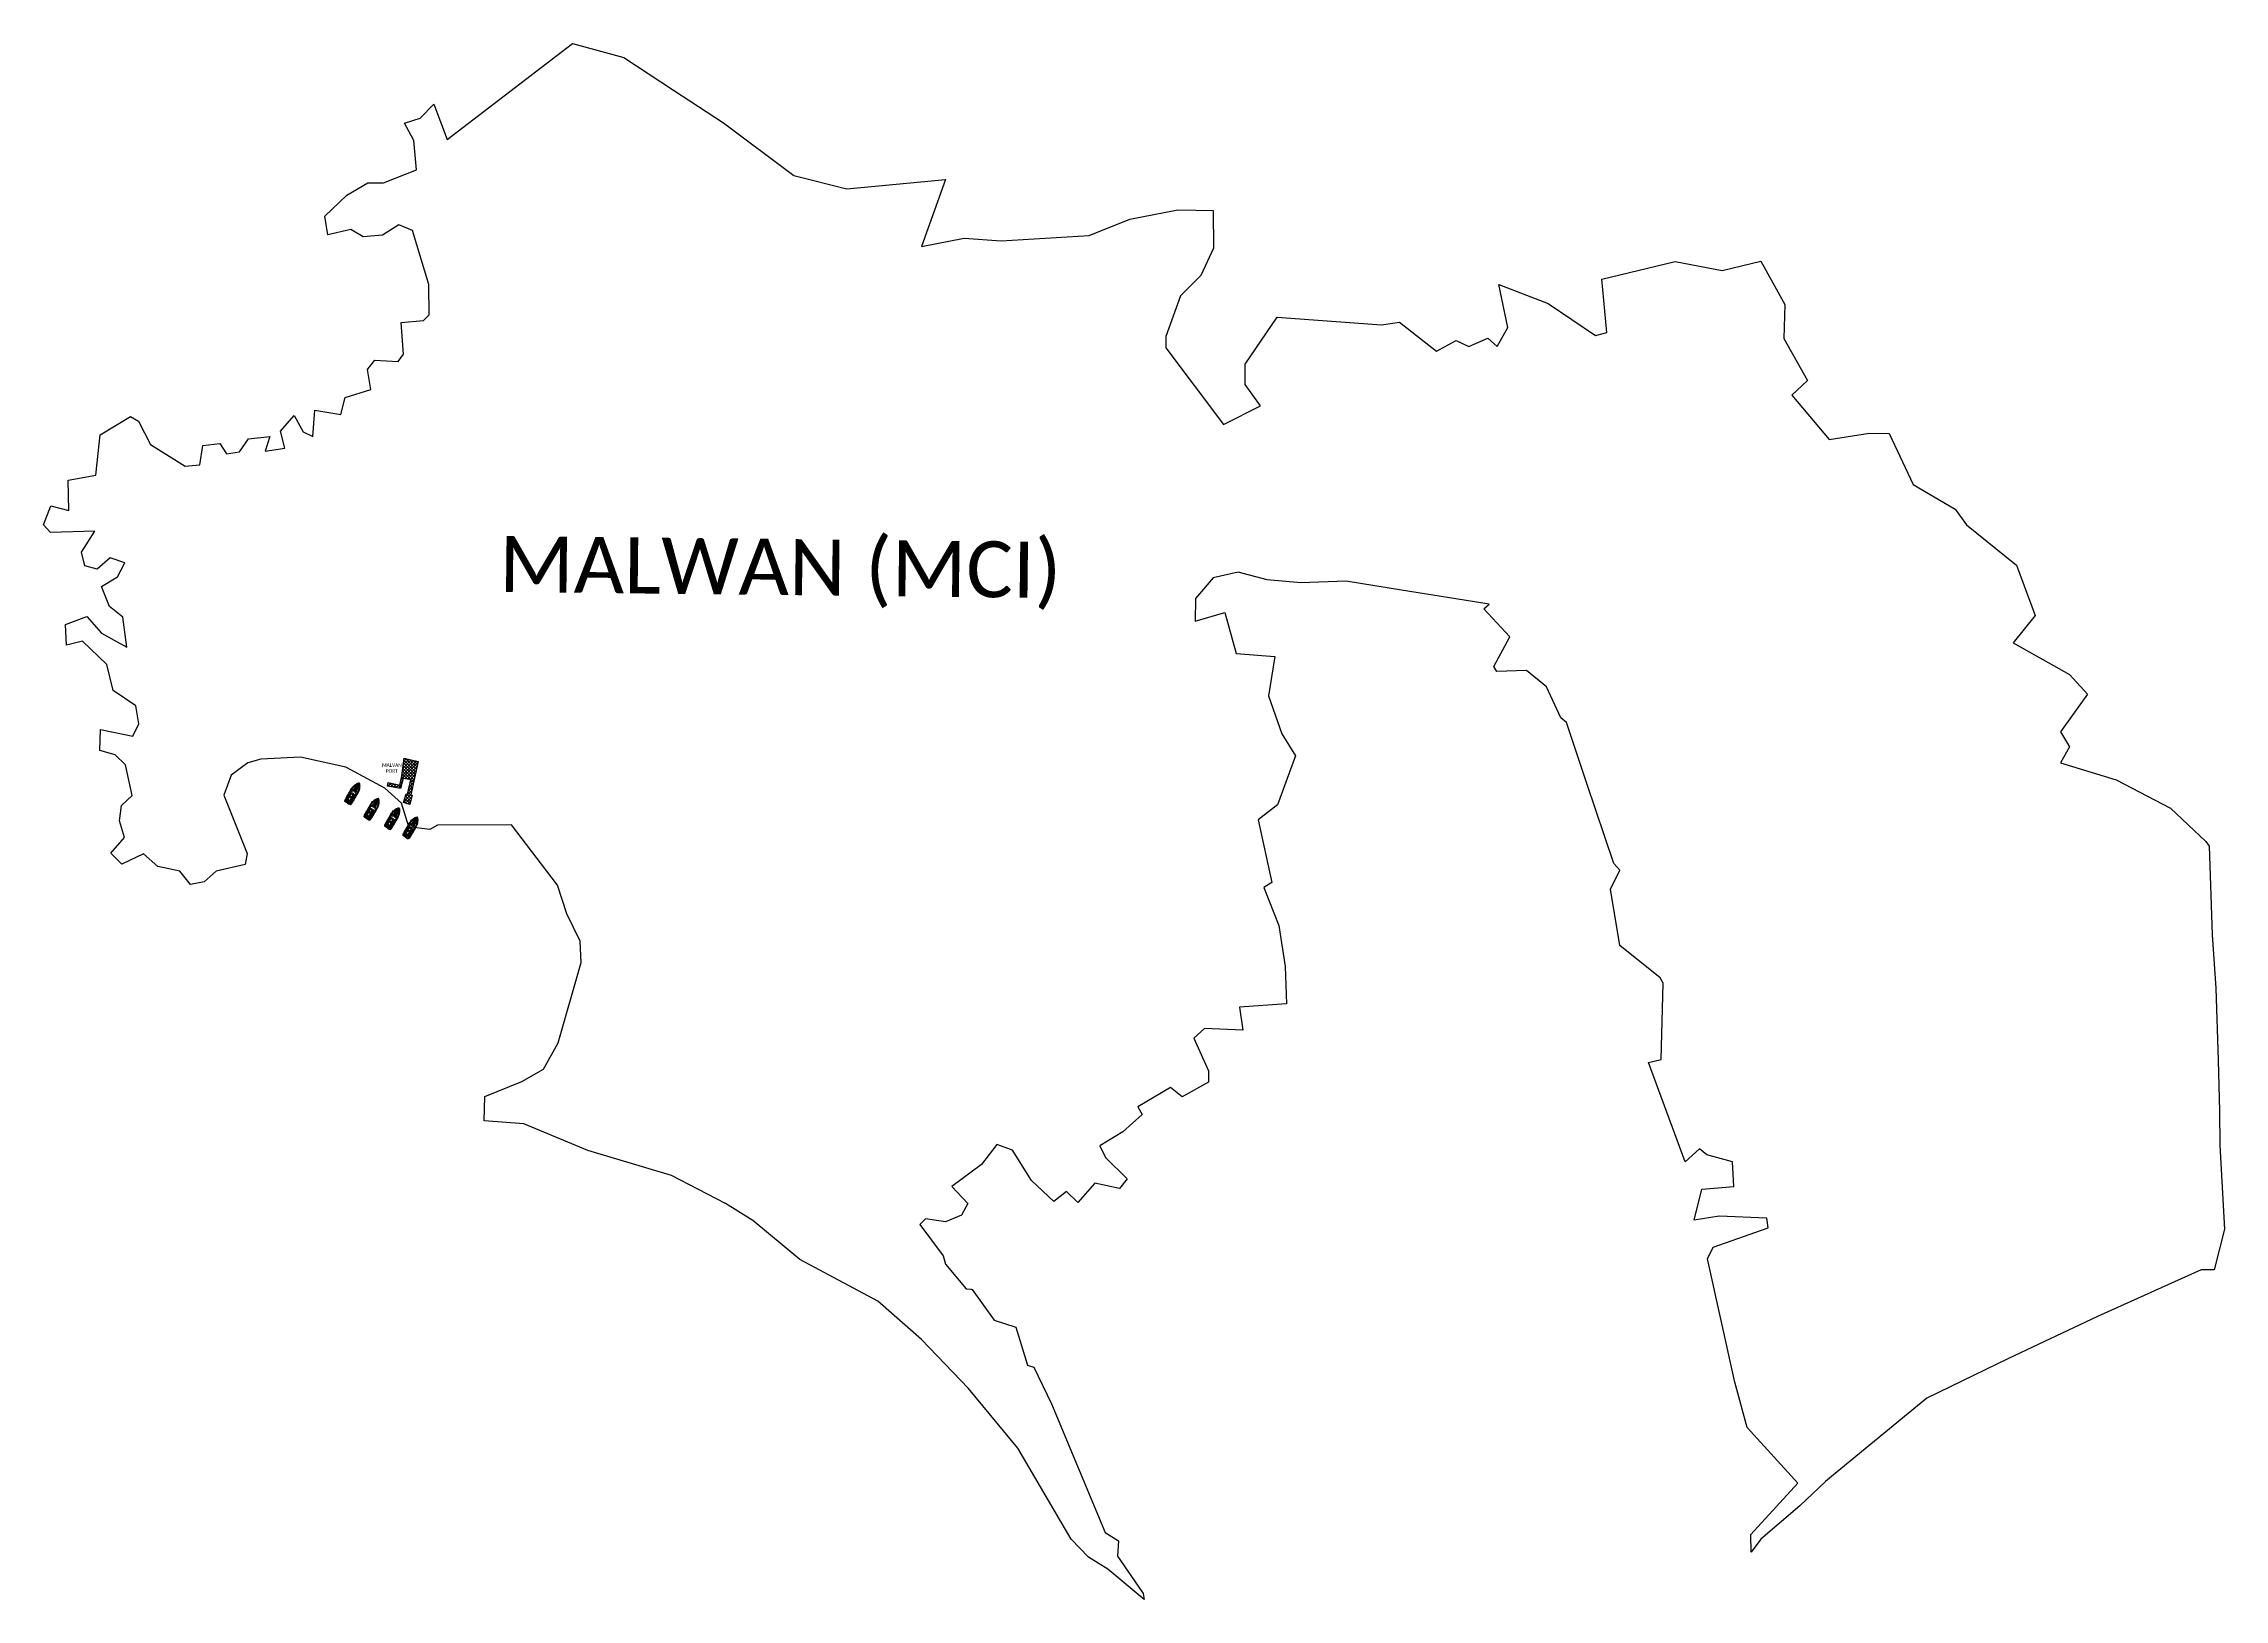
# Model space of a CAD drawing. Header units: metres. Extents: x 334693 to 340967, y 1773231 to 1777706.
import ezdxf

# ---------------------------------------------------------------- set-up
doc = ezdxf.new("R2010")
doc.units = ezdxf.units.M
for name, color, linetype in [('PORT', 5, 'Continuous'), ('PORT TEXT', 7, 'Continuous'), ('VILLAGE NAME', 250, 'Continuous')]:
    doc.layers.add(name, color=color, linetype=linetype)
doc.styles.add('MtXpl_Calibri', font='calibri.ttf')

msp = doc.modelspace()

# ---------------------------------------------------------------- linework, layer by layer
at = {"color": 3}
for p, q in [((335854.5, 1777430), (336214.7, 1777705.8)), ((336214.7, 1777705.8), (336362.9, 1777666.1)), ((336362.9, 1777666.1), (336506, 1777572.2)), ((335776.9, 1777491.8), (335816.5, 1777531.2)), ((335816.5, 1777531.2), (335854.5, 1777430)), ((336506, 1777572.2), (336649.1, 1777478.2)), ((335731.6, 1777476.9), (335776.9, 1777491.8)), ((335758.9, 1777427.5), (335731.6, 1777476.9)), ((336649.1, 1777478.2), (336851.4, 1777326.8)), ((335765.9, 1777342.9), (335758.9, 1777427.5)), ((335671.3, 1777305.5), (335765.9, 1777342.9)), ((335502.7, 1777209.3), (335566.2, 1777269.7)), ((335566.2, 1777269.7), (335625.8, 1777305.5)), ((335625.8, 1777305.5), (335671.3, 1777305.5)), ((336851.4, 1777326.8), (337004, 1777288.3)), ((337004, 1777288.3), (337288, 1777314.6)), ((337288, 1777314.6), (337219, 1777122.7)), ((335511.5, 1777155.6), (335502.7, 1777209.3)), ((337818, 1777201), (337956.1, 1777227.5)), ((337956.1, 1777227.5), (338057.8, 1777225.5)), ((338057.8, 1777225.5), (338058.7, 1777117.4)), ((335577.5, 1777170.7), (335511.5, 1777155.6)), ((335612.8, 1777150.4), (335577.5, 1777170.7)), ((335668.5, 1777155), (335612.8, 1777150.4)), ((335715.7, 1777184.4), (335668.5, 1777155)), ((335755.1, 1777168.2), (335715.7, 1777184.4)), ((335802.1, 1777012.7), (335755.1, 1777168.2)), ((337219, 1777122.7), (337341.5, 1777145.9)), ((337341.5, 1777145.9), (337447.8, 1777138.9)), ((337447.8, 1777138.9), (337701.4, 1777154.2)), ((337701.4, 1777154.2), (337818, 1777201)), ((338058.7, 1777117.4), (338022.5, 1777038.6)), ((339176.5, 1777027.9), (339387, 1777079.4)), ((339387, 1777079.4), (339522.7, 1777053.2)), ((339522.7, 1777053.2), (339633.8, 1777080.5)), ((339633.8, 1777080.5), (339702.8, 1776955.5)), ((338022.5, 1777038.6), (337964.3, 1776980.3)), ((339190.4, 1776875), (339176.5, 1777027.9)), ((335802.8, 1776925.9), (335802.1, 1777012.7)), ((337964.3, 1776980.3), (337921.7, 1776863.5)), ((338905.7, 1776889.5), (338880, 1777012.5)), ((338880, 1777012.5), (339022.1, 1776958.7)), ((339022.1, 1776958.7), (339158.1, 1776866)), ((339702.8, 1776955.5), (339699.3, 1776857.9)), ((335722.4, 1776903.9), (335786.6, 1776909.4)), ((335728.8, 1776812.9), (335722.4, 1776903.9)), ((335786.6, 1776909.4), (335802.8, 1776925.9)), ((338150.3, 1776783.9), (338242.3, 1776919.4)), ((338242.3, 1776919.4), (338542, 1776896.5)), ((338542, 1776896.5), (338594.1, 1776905)), ((338594.1, 1776905), (338700.4, 1776821.5)), ((337921.7, 1776863.5), (337921.5, 1776830.8)), ((337921.5, 1776830.8), (338088.2, 1776610.2)), ((338700.4, 1776821.5), (338757.4, 1776851.6)), ((338757.4, 1776851.6), (338793.9, 1776834.7)), ((338793.9, 1776834.7), (338848.5, 1776858.4)), ((338848.5, 1776858.4), (338875.3, 1776835)), ((338875.3, 1776835), (338905.7, 1776889.5)), ((339158.1, 1776866), (339190.4, 1776875)), ((339699.3, 1776857.9), (339767.6, 1776736.4)), ((335625.7, 1776768.6), (335646.4, 1776795.3)), ((335634.6, 1776711.3), (335625.7, 1776768.6)), ((335646.4, 1776795.3), (335713.6, 1776791.8)), ((335713.6, 1776791.8), (335728.8, 1776812.9)), ((338150.6, 1776724.9), (338150.3, 1776783.9)), ((335560.7, 1776688.2), (335634.6, 1776711.3)), ((338194.3, 1776663.6), (338150.6, 1776724.9)), ((339767.6, 1776736.4), (339722.9, 1776694.8)), ((335467.9, 1776575.3), (335474.2, 1776651)), ((335474.2, 1776651), (335548.5, 1776639.1)), ((335548.5, 1776639.1), (335560.7, 1776688.2)), ((338088.2, 1776610.2), (338194.3, 1776663.6)), ((339722.9, 1776694.8), (339829.9, 1776567.4)), ((334843.3, 1776464.5), (334856.2, 1776580.8)), ((334856.2, 1776580.8), (334943.8, 1776633.4)), ((334943.8, 1776633.4), (334966.4, 1776619.6)), ((334966.4, 1776619.6), (335000.6, 1776552.8)), ((335375.4, 1776591.2), (335414.1, 1776636.4)), ((335387, 1776542.4), (335375.4, 1776591.2)), ((335414.1, 1776636.4), (335439.7, 1776589.1)), ((335439.7, 1776589.1), (335467.9, 1776575.3)), ((339829.9, 1776567.4), (339946.4, 1776585)), ((339946.4, 1776585), (340002.5, 1776584.6)), ((340002.5, 1776584.6), (340071.6, 1776437.7)), ((335000.6, 1776552.8), (335100.6, 1776490.7)), ((335142.6, 1776493.9), (335151.8, 1776549.9)), ((335151.8, 1776549.9), (335200.8, 1776556)), ((335200.8, 1776556), (335219.2, 1776525.4)), ((335219.2, 1776525.4), (335257, 1776531.4)), ((335257, 1776531.4), (335283.2, 1776569.4)), ((335283.2, 1776569.4), (335344.7, 1776575.6)), ((335344.7, 1776575.6), (335331.1, 1776533.4)), ((335331.1, 1776533.4), (335387, 1776542.4)), ((334763.7, 1776449.7), (334843.3, 1776464.5)), ((335100.6, 1776490.7), (335142.6, 1776493.9)), ((334765.9, 1776363), (334763.7, 1776449.7)), ((340071.6, 1776437.7), (340192.9, 1776367.1)), ((334693.5, 1776321.7), (334713.9, 1776376.4)), ((334713.9, 1776376.4), (334765.9, 1776363)), ((340192.9, 1776367.1), (340225.2, 1776321.5)), ((334713.3, 1776299.5), (334693.5, 1776321.7)), ((334840.6, 1776303.4), (334713.3, 1776299.5)), ((334802, 1776242.9), (334840.6, 1776303.4)), ((340225.2, 1776321.5), (340369.1, 1776205.8)), ((334812.1, 1776203.8), (334802, 1776242.9)), ((334847.2, 1776194.3), (334812.1, 1776203.8)), ((334884.7, 1776226.9), (334847.2, 1776194.3)), ((334926.8, 1776211.9), (334884.7, 1776226.9)), ((334906.2, 1776172.5), (334926.8, 1776211.9)), ((340369.1, 1776205.8), (340422.6, 1776060.9)), ((334860.3, 1776144), (334906.2, 1776172.5)), ((334883.2, 1776086.9), (334860.3, 1776144)), ((338058.4, 1776168.9), (338007, 1776109.7)), ((338130.3, 1776185.3), (338058.4, 1776168.9)), ((338213.5, 1776163.1), (338130.3, 1776185.3)), ((338310.1, 1776154.5), (338213.5, 1776163.1)), ((338441, 1776159.7), (338310.1, 1776154.5)), ((338599.6, 1776134.1), (338441, 1776159.7)), ((334921.3, 1776056.5), (334883.2, 1776086.9)), ((338007, 1776109.7), (338005.9, 1776044.3)), ((338852.4, 1776093.2), (338599.6, 1776134.1)), ((338837, 1776079.6), (338852.4, 1776093.2)), ((338911.7, 1775999.5), (338837, 1776079.6)), ((334756.3, 1776035.3), (334817.7, 1776058.3)), ((334759.8, 1775975.1), (334756.3, 1776035.3)), ((334817.7, 1776058.3), (334860.1, 1776009.7)), ((334933.3, 1775969.8), (334921.3, 1776056.5)), ((338005.9, 1776044.3), (338091.9, 1776069.1)), ((338091.9, 1776069.1), (338124, 1775951.2)), ((340422.6, 1776060.9), (340359.8, 1775982.4)), ((334805.7, 1775986.8), (334759.8, 1775975.1)), ((334875, 1775920.2), (334805.7, 1775986.8)), ((334860.1, 1776009.7), (334933.3, 1775969.8)), ((338124, 1775951.2), (338235.6, 1775942.9)), ((338865.6, 1775914.6), (338911.7, 1775999.5)), ((340359.8, 1775982.4), (340521.6, 1775890.7)), ((334893.9, 1775844.8), (334875, 1775920.2)), ((338235.6, 1775942.9), (338217.2, 1775830.1)), ((338874.3, 1775900.1), (338865.6, 1775914.6)), ((338959.1, 1775902.9), (338874.3, 1775900.1)), ((339017.2, 1775855.8), (338959.1, 1775902.9)), ((340521.6, 1775890.7), (340573.2, 1775834.8)), ((334958.7, 1775800.7), (334893.9, 1775844.8)), ((338217.2, 1775830.1), (338255.6, 1775720.1)), ((339058.2, 1775766.6), (339017.2, 1775855.8)), ((340573.2, 1775834.8), (340495.9, 1775725.8)), ((334967.6, 1775748.9), (334958.7, 1775800.7)), ((339074.1, 1775752.7), (339058.2, 1775766.6)), ((334854.9, 1775672.3), (334857.1, 1775732.5)), ((334857.1, 1775732.5), (334949.7, 1775713.8)), ((334949.7, 1775713.8), (334967.6, 1775748.9)), ((338255.6, 1775720.1), (338294.6, 1775657.1)), ((339133, 1775577.8), (339074.1, 1775752.7)), ((340495.9, 1775725.8), (340521.5, 1775683.3)), ((334899.8, 1775660.1), (334854.9, 1775672.3)), ((334929.5, 1775631), (334899.8, 1775660.1)), ((335280.7, 1775637.1), (335233.5, 1775601.6)), ((335318.4, 1775647.3), (335280.7, 1775637.1)), ((335432.9, 1775653.4), (335318.4, 1775647.3)), ((335563.1, 1775624.2), (335432.9, 1775653.4)), ((338294.6, 1775657.1), (338242.9, 1775516.1)), ((340521.5, 1775683.3), (340495.6, 1775637.5)), ((340495.6, 1775637.5), (340655.7, 1775588.6)), ((334948.5, 1775543), (334929.5, 1775631)), ((335233.5, 1775601.6), (335211.7, 1775544)), ((335675.1, 1775564.3), (335563.1, 1775624.2)), ((339210.8, 1775347.2), (339133, 1775577.8)), ((340655.7, 1775588.6), (340812.5, 1775507.1)), ((334911.4, 1775469.9), (334918, 1775514.7)), ((334918, 1775514.7), (334948.5, 1775543)), ((335211.7, 1775544), (335279, 1775376.7)), ((335723.5, 1775520.7), (335675.1, 1775564.3)), ((335744.4, 1775452.5), (335723.5, 1775520.7)), ((338242.9, 1775516.1), (338187.7, 1775472.8)), ((334925.9, 1775422.4), (334911.4, 1775469.9)), ((335804.3, 1775444.8), (335744.4, 1775452.5)), ((335827, 1775457.4), (335804.3, 1775444.8)), ((336039.7, 1775458.3), (335827, 1775457.4)), ((336171.5, 1775285), (336039.7, 1775458.3)), ((338187.7, 1775472.8), (338226.8, 1775292.7)), ((340812.5, 1775507.1), (340913.8, 1775410.6)), ((334887.1, 1775377.2), (334925.9, 1775422.4)), ((340913.8, 1775410.6), (340923.7, 1775396.9)), ((340923.7, 1775396.9), (340932.2, 1775142.5)), ((334918.2, 1775345.4), (334887.1, 1775377.2)), ((334980.9, 1775375.4), (334918.2, 1775345.4)), ((335021.8, 1775339.3), (334980.9, 1775375.4)), ((335084.9, 1775325.9), (335021.8, 1775339.3)), ((335116.1, 1775287), (335084.9, 1775325.9)), ((335189.9, 1775325.5), (335155.2, 1775294.4)), ((335273.7, 1775344.4), (335189.9, 1775325.5)), ((335279, 1775376.7), (335273.7, 1775344.4)), ((339201.3, 1775273.7), (339228.2, 1775328.4)), ((339228.2, 1775328.4), (339210.8, 1775347.2)), ((335155.2, 1775294.4), (335116.1, 1775287)), ((336199.1, 1775202.6), (336171.5, 1775285)), ((338226.8, 1775292.7), (338203.9, 1775278.3)), ((338203.9, 1775278.3), (338247, 1775169.3)), ((339227.5, 1775111.4), (339201.3, 1775273.7)), ((336237, 1775124.5), (336199.1, 1775202.6)), ((338247, 1775169.3), (338264.8, 1775050.8)), ((340932.2, 1775142.5), (340942.5, 1774988.9)), ((336239.7, 1775062.5), (336237, 1775124.5)), ((339343.6, 1775019), (339227.5, 1775111.4)), ((336173.7, 1774831.6), (336239.7, 1775062.5)), ((338264.8, 1775050.8), (338268.7, 1774943.7)), ((339352.7, 1775003.6), (339343.6, 1775019)), ((339346.8, 1774784), (339352.7, 1775003.6)), ((340942.5, 1774988.9), (340948.8, 1774781.6)), ((338268.7, 1774943.7), (338134.3, 1774933.9)), ((338134.3, 1774933.9), (338143.4, 1774868.5)), ((336131.1, 1774755.8), (336173.7, 1774831.6)), ((338033.5, 1774872.7), (338002.4, 1774845.3)), ((338002.4, 1774845.3), (338044.6, 1774751.2)), ((338143.4, 1774868.5), (338033.5, 1774872.7)), ((339310.2, 1774775.2), (339346.8, 1774784)), ((339416.2, 1774489.5), (339310.2, 1774775.2)), ((340948.8, 1774781.6), (340953.3, 1774634.9)), ((335962.4, 1774677.7), (336069.4, 1774720.1)), ((336069.4, 1774720.1), (336131.1, 1774755.8)), ((337935.7, 1774702.9), (337841.4, 1774647.6)), ((337968.5, 1774676), (337935.7, 1774702.9)), ((338044.5, 1774718.9), (337968.5, 1774676)), ((338044.6, 1774751.2), (338044.5, 1774718.9)), ((335961, 1774607.5), (335962.4, 1774677.7)), ((337841.4, 1774647.6), (337853.7, 1774625.5)), ((340953.3, 1774634.9), (340953.9, 1774536)), ((336074.7, 1774598.2), (335961, 1774607.5)), ((336259.5, 1774521.8), (336074.7, 1774598.2)), ((337798.3, 1774575.2), (337731.9, 1774535.3)), ((337853.7, 1774625.5), (337798.3, 1774575.2)), ((336499.5, 1774450.4), (336259.5, 1774521.8)), ((337436.1, 1774539.5), (337391.9, 1774481.4)), ((337480.4, 1774522.6), (337436.1, 1774539.5)), ((337535.3, 1774435.9), (337480.4, 1774522.6)), ((337731.9, 1774535.3), (337747.9, 1774501.7)), ((339457.5, 1774527.2), (339416.2, 1774489.5)), ((339478, 1774509.3), (339457.5, 1774527.2)), ((339552.4, 1774489.1), (339478, 1774509.3)), ((340953.9, 1774536), (340967.2, 1774295.7)), ((336655.1, 1774369.3), (336499.5, 1774450.4)), ((337391.9, 1774481.4), (337306.1, 1774418.3)), ((337747.9, 1774501.7), (337810.4, 1774440.8)), ((339556, 1774418.6), (339552.4, 1774489.1)), ((337306.1, 1774418.3), (337352.4, 1774369.8)), ((337600.1, 1774375.2), (337535.3, 1774435.9)), ((337636.3, 1774404), (337600.1, 1774375.2)), ((337669.2, 1774372.5), (337636.3, 1774404)), ((337717.9, 1774428.3), (337669.2, 1774372.5)), ((337788.8, 1774412.6), (337717.9, 1774428.3)), ((337810.4, 1774440.8), (337788.8, 1774412.6)), ((339442.2, 1774321.9), (339464.2, 1774411)), ((339464.2, 1774411), (339556, 1774418.6)), ((336734.1, 1774320.4), (336655.1, 1774369.3)), ((336869.4, 1774208.1), (336734.1, 1774320.4)), ((337230.6, 1774325.7), (337213.9, 1774309.4)), ((337288.5, 1774316.7), (337230.6, 1774325.7)), ((337334.4, 1774336.4), (337288.5, 1774316.7)), ((337352.4, 1774369.8), (337334.4, 1774336.4)), ((339514.2, 1774332.8), (339442.2, 1774321.9)), ((339651, 1774327.2), (339514.2, 1774332.8)), ((339654.9, 1774299.6), (339651, 1774327.2)), ((337213.9, 1774309.4), (337281.4, 1774219.3)), ((339496.2, 1774243.6), (339654.9, 1774299.6)), ((340967.2, 1774295.7), (340938.1, 1774178.4)), ((337093.6, 1774088.3), (336869.4, 1774208.1)), ((337281.4, 1774219.3), (337288.3, 1774195.4)), ((337288.3, 1774195.4), (337347.1, 1774124.5)), ((339480, 1774210.6), (339496.2, 1774243.6)), ((339558.8, 1773855.1), (339480, 1774210.6)), ((340900.4, 1774178.4), (340602.5, 1774044.9)), ((340938.1, 1774178.4), (340900.4, 1774178.4)), ((337218.6, 1773977.9), (337093.6, 1774088.3)), ((337347.1, 1774124.5), (337361.5, 1774122.9)), ((337361.5, 1774122.9), (337364.4, 1774122.6)), ((337364.4, 1774122.6), (337427.8, 1774034)), ((337427.8, 1774034), (337490.5, 1774013.6)), ((337490.5, 1774013.6), (337524.2, 1773904.7)), ((340602.5, 1774044.9), (340345.9, 1773924)), ((337354.1, 1773837.7), (337218.6, 1773977.9)), ((337524.2, 1773904.7), (337542.6, 1773899.1)), ((337542.6, 1773899.1), (337592.9, 1773793.5)), ((340345.9, 1773924), (340111.1, 1773809.5)), ((337496.2, 1773665.5), (337354.1, 1773837.7)), ((339594.6, 1773725.1), (339558.8, 1773855.1)), ((337592.9, 1773793.5), (337747.5, 1773423.2)), ((340111.1, 1773809.5), (339837, 1773584.5)), ((339740.5, 1773565.1), (339594.6, 1773725.1)), ((337649.4, 1773403.6), (337496.2, 1773665.5)), ((339605, 1773417.7), (339740.5, 1773565.1)), ((339819.6, 1773570.3), (339745.5, 1773499.4)), ((339837, 1773584.5), (339819.6, 1773570.3)), ((339745.5, 1773499.4), (339633.8, 1773404.2)), ((337699.5, 1773352.4), (337649.4, 1773403.6)), ((337747.5, 1773423.2), (337785.6, 1773399.3)), ((337785.6, 1773399.3), (337782.4, 1773355.3)), ((339605.6, 1773366.8), (339605, 1773417.7)), ((339633.8, 1773404.2), (339605.6, 1773366.8)), ((337755.5, 1773317.8), (337699.5, 1773352.4)), ((337859.1, 1773230.8), (337755.5, 1773317.8)), ((337782.4, 1773355.3), (337852.8, 1773253.6)), ((337852.8, 1773253.6), (337856.8, 1773247.8)), ((337856.8, 1773247.8), (337859.1, 1773230.8))]:
    msp.add_line(p, q, dxfattribs=at)
at = {"color": 32, "true_color": 0xcd6928}
for p, q in [((335563.5, 1775527.4), (335563.4, 1775527.3)), ((335567.4, 1775531.1), (335569.9, 1775532)), ((335567.6, 1775535.8), (335569.8, 1775534.3)), ((335570.4, 1775528.6), (335571.9, 1775527.7)), ((335570.7, 1775529), (335572.2, 1775528.2)), ((335573, 1775527.1), (335571.9, 1775527.7)), ((335573.3, 1775527.5), (335572.2, 1775528.2)), ((335572.8, 1775543.5), (335575.6, 1775542.8)), ((335573.6, 1775545.7), (335576.2, 1775544.5)), ((335578.7, 1775547.4), (335575, 1775549.5)), ((335579, 1775547.8), (335575.2, 1775550)), ((335576, 1775528.3), (335575.8, 1775525.2)), ((335575.8, 1775520.2), (335575.8, 1775520.2)), ((335577.6, 1775528.6), (335579.3, 1775525.9)), ((335579.1, 1775534.3), (335581.9, 1775535.9)), ((335579.2, 1775538.3), (335585.5, 1775534.7)), ((335579.2, 1775530.6), (335581.8, 1775529)), ((335579.7, 1775532.7), (335583.1, 1775532.7)), ((335582.9, 1775545.2), (335582.4, 1775544.3)), ((335582.4, 1775544.3), (335584.3, 1775543.2)), ((335582.4, 1775544.3), (335584.7, 1775543.7)), ((335582.4, 1775537.6), (335583.6, 1775539.8)), ((335585.5, 1775543), (335584.5, 1775543.1)), ((335585.4, 1775542.8), (335584.6, 1775542.9)), ((335584.8, 1775542.9), (335586.1, 1775542.1)), ((335585.7, 1775542.7), (335586.2, 1775542)), ((335585.8, 1775542.8), (335586.4, 1775542)), ((335586.6, 1775541.9), (335588.9, 1775540.6)), ((335586.8, 1775542.6), (335588.9, 1775540.6)), ((335590.7, 1775560.2), (335588.3, 1775561.6)), ((335592.1, 1775562.6), (335589.6, 1775564)), ((335590.7, 1775560.2), (335593.2, 1775558.8)), ((335593.4, 1775564.9), (335591.1, 1775566.3)), ((335592.1, 1775562.6), (335594.5, 1775561.2)), ((335593.4, 1775564.9), (335595.8, 1775563.6)), ((335645.9, 1775515.5), (335643.5, 1775517)), ((335647.3, 1775517.9), (335644.9, 1775519.3)), ((335645.9, 1775515.5), (335648.4, 1775514.1)), ((335648.7, 1775520.3), (335646.3, 1775521.6)), ((335647.3, 1775517.9), (335649.7, 1775516.5)), ((335648.7, 1775520.3), (335651, 1775518.9)), ((335618.7, 1775482.7), (335618.6, 1775482.7)), ((335622.6, 1775486.4), (335625.1, 1775487.3)), ((335622.8, 1775491.1), (335625, 1775489.6)), ((335625.6, 1775483.9), (335627.1, 1775483.1)), ((335625.9, 1775484.4), (335627.4, 1775483.5)), ((335628.2, 1775482.4), (335627.1, 1775483.1)), ((335628.5, 1775482.9), (335627.4, 1775483.5)), ((335628, 1775498.8), (335630.8, 1775498.1)), ((335628.8, 1775501), (335631.4, 1775499.9)), ((335633.9, 1775502.7), (335630.2, 1775504.8)), ((335634.2, 1775503.1), (335630.4, 1775505.3)), ((335631.2, 1775483.6), (335631, 1775480.5)), ((335631, 1775475.6), (335631, 1775475.5)), ((335632.8, 1775483.9), (335634.5, 1775481.2)), ((335634.3, 1775489.6), (335637.1, 1775491.2)), ((335634.4, 1775485.9), (335637, 1775484.4)), ((335634.5, 1775493.6), (335640.7, 1775490)), ((335634.9, 1775488), (335638.3, 1775488)), ((335638.1, 1775500.5), (335637.6, 1775499.6)), ((335637.6, 1775499.6), (335639.5, 1775498.5)), ((335637.6, 1775499.6), (335639.9, 1775499.1)), ((335637.6, 1775492.9), (335638.8, 1775495.1)), ((335640.7, 1775498.3), (335639.7, 1775498.5)), ((335640.6, 1775498.1), (335639.8, 1775498.3)), ((335640, 1775498.3), (335641.3, 1775497.5)), ((335640.9, 1775498), (335641.4, 1775497.3)), ((335641, 1775498.1), (335641.6, 1775497.3)), ((335641.8, 1775497.2), (335644.1, 1775495.9)), ((335642, 1775497.9), (335644.1, 1775495.9)), ((335677.9, 1775455.7), (335677.8, 1775455.7)), ((335681.8, 1775459.4), (335684.3, 1775460.3)), ((335682, 1775464.1), (335684.2, 1775462.6)), ((335684.8, 1775456.9), (335686.3, 1775456)), ((335685.1, 1775457.4), (335686.6, 1775456.5)), ((335687.4, 1775455.4), (335686.3, 1775456)), ((335687.7, 1775455.9), (335686.6, 1775456.5)), ((335687.2, 1775471.8), (335690, 1775471.1)), ((335688, 1775474), (335690.6, 1775472.9)), ((335693.1, 1775475.7), (335689.4, 1775477.8)), ((335693.4, 1775476.1), (335689.6, 1775478.3)), ((335690.4, 1775456.6), (335690.2, 1775453.5)), ((335690.2, 1775448.6), (335690.2, 1775448.5)), ((335692, 1775456.9), (335693.7, 1775454.2)), ((335693.5, 1775462.6), (335696.3, 1775464.2)), ((335693.6, 1775466.6), (335699.9, 1775463)), ((335693.6, 1775458.9), (335696.2, 1775457.4)), ((335694.1, 1775461), (335697.5, 1775461)), ((335697.3, 1775473.5), (335696.8, 1775472.6)), ((335696.8, 1775472.6), (335698.7, 1775471.5)), ((335696.8, 1775472.6), (335699.1, 1775472)), ((335696.8, 1775465.9), (335698, 1775468.1)), ((335699.9, 1775471.3), (335698.9, 1775471.4)), ((335699.8, 1775471.1), (335699, 1775471.3)), ((335699.2, 1775471.2), (335700.5, 1775470.5)), ((335700.1, 1775471), (335700.6, 1775470.3)), ((335700.2, 1775471.1), (335700.8, 1775470.3)), ((335701, 1775470.2), (335703.3, 1775468.9)), ((335701.2, 1775470.9), (335703.3, 1775468.9)), ((335705.1, 1775488.5), (335702.7, 1775490)), ((335706.5, 1775490.9), (335704, 1775492.3)), ((335705.1, 1775488.5), (335707.6, 1775487.1)), ((335707.8, 1775493.3), (335705.5, 1775494.6)), ((335706.5, 1775490.9), (335708.9, 1775489.5)), ((335707.8, 1775493.3), (335710.2, 1775491.9)), ((335740.6, 1775447.5), (335743.2, 1775446.3)), ((335745.7, 1775449.1), (335741.9, 1775451.3)), ((335745.9, 1775449.5), (335742.2, 1775451.7)), ((335757.7, 1775462), (335755.2, 1775463.4)), ((335759, 1775464.3), (335756.6, 1775465.7)), ((335757.7, 1775462), (335760.1, 1775460.6)), ((335760.4, 1775466.7), (335758.1, 1775468)), ((335759, 1775464.3), (335761.5, 1775462.9)), ((335760.4, 1775466.7), (335762.7, 1775465.3)), ((335730.4, 1775429.1), (335730.3, 1775429.1)), ((335734.4, 1775432.9), (335736.8, 1775433.7)), ((335734.5, 1775437.5), (335736.8, 1775436)), ((335737.4, 1775430.3), (335738.8, 1775429.5)), ((335737.6, 1775430.8), (335739.1, 1775429.9)), ((335740, 1775428.8), (335738.8, 1775429.5)), ((335740.2, 1775429.3), (335739.1, 1775429.9)), ((335739.7, 1775445.2), (335742.6, 1775444.5)), ((335742.8, 1775422), (335742.7, 1775421.9)), ((335742.9, 1775430), (335742.8, 1775426.9)), ((335744.6, 1775430.4), (335746.2, 1775427.6)), ((335746.1, 1775436), (335748.8, 1775437.6)), ((335746.1, 1775432.3), (335748.8, 1775430.8)), ((335746.2, 1775440), (335752.4, 1775436.4)), ((335746.6, 1775434.5), (335750, 1775434.5)), ((335749.3, 1775439.4), (335750.6, 1775441.5)), ((335749.9, 1775447), (335749.4, 1775446)), ((335749.4, 1775446), (335751.3, 1775444.9)), ((335749.4, 1775446), (335751.6, 1775445.5)), ((335752.4, 1775444.7), (335751.5, 1775444.9)), ((335752.4, 1775444.6), (335751.6, 1775444.7)), ((335751.7, 1775444.7), (335753.1, 1775443.9)), ((335752.6, 1775444.4), (335753.2, 1775443.7)), ((335752.7, 1775444.5), (335753.4, 1775443.8)), ((335753.5, 1775443.6), (335755.8, 1775442.3)), ((335753.8, 1775444.3), (335755.8, 1775442.3))]:
    msp.add_line(p, q, dxfattribs=at)
for points in [[(335568, 1775521, -0.01736), (335562.6, 1775524.3, -0.12634), (335560.5, 1775526.5, -0.172899), (335561.1, 1775530.6, -0.013884), (335562.7, 1775533.6, -0.008973), (335565, 1775537.9, -0.01509), (335567.6, 1775542.8, 0.002245), (335571.9, 1775550.2, -0.003342), (335576.6, 1775558.5, -0.016984), (335580, 1775563.9, -0.024546), (335582.9, 1775567.8, -0.067942), (335587.1, 1775572.3, -0.033948), (335590.5, 1775574.9, -0.022001), (335593.9, 1775577, -0.042872), (335597.5, 1775578.5, -0.059514), (335599.7, 1775578.9, -0.046364), (335600.8, 1775578.9, -0.104882), (335601.4, 1775578.7, -0.104882)], [(335565.8, 1775537.8, 0.006425), (335568.3, 1775542.4, 0.002217), (335572.6, 1775549.9, -0.003368), (335577.3, 1775558.2, -0.024633), (335580.5, 1775563.4, -0.015037), (335582.9, 1775566.6, -0.025439), (335584.3, 1775568.3, -0.013843), (335587.5, 1775571.7, -0.040266), (335590.9, 1775574.3, -0.016729), (335594.5, 1775576.3, -0.029739), (335598.4, 1775577.7, 0.01525), (335600.3, 1775578.2, -0.132389), (335600.6, 1775578.2, -0.028442), (335600.8, 1775578.1, -0.028442)], [(335565.8, 1775537.8, 0.006424), (335568.4, 1775542.4, 0.002217), (335572.6, 1775549.8, -0.003368), (335577.4, 1775558.2, -0.024633), (335580.5, 1775563.3, -0.015038), (335582.9, 1775566.5, -0.025461), (335584.4, 1775568.2, -0.013839), (335587.5, 1775571.6, -0.040238), (335591, 1775574.2, -0.016715), (335594.5, 1775576.2, -0.029693), (335598.4, 1775577.6, 0.015234), (335600.3, 1775578.1, -0.134036), (335600.6, 1775578.1, -0.024879), (335600.7, 1775578.1, -0.024879)], [(335568, 1775521, 0.01736), (335573.5, 1775518, 0.12634), (335576.5, 1775517.2, 0.172899), (335579.7, 1775519.8, 0.013884), (335581.5, 1775522.7, 0.008973), (335584.2, 1775526.8, 0.01509), (335587.1, 1775531.5, -0.002245), (335591.4, 1775538.9, 0.003342), (335596.2, 1775547.2, 0.016984), (335599.3, 1775552.8, 0.024546), (335601.2, 1775557.2, 0.067942), (335603, 1775563.1, 0.033948), (335603.5, 1775567.3, 0.022001), (335603.7, 1775571.3, 0.042872), (335603.2, 1775575.2, 0.059514), (335602.5, 1775577.3, 0.046364), (335601.9, 1775578.3, 0.104882), (335601.4, 1775578.7, 0.104882)], [(335581.5, 1775563.2, -0.031596), (335583.5, 1775566.1, -0.004928), (335585.1, 1775567.8, -0.02844), (335588, 1775570.7, -0.042875), (335591.3, 1775573.2, -0.035347), (335594.9, 1775575.3, -0.024093), (335598.4, 1775576.8, -0.079837), (335600.3, 1775577.3)], [(335581.5, 1775563.2, -0.031592), (335583.6, 1775566, -0.004926), (335585.1, 1775567.8, -0.028436), (335588, 1775570.7, -0.042895), (335591.3, 1775573.1, -0.035363), (335594.9, 1775575.2, -0.024111), (335598.4, 1775576.7, -0.077658), (335600.3, 1775577.3, -0.077658)], [(335581.6, 1775563.1, -0.031588), (335583.7, 1775566, -0.004924), (335585.2, 1775567.7, -0.028433), (335588.1, 1775570.6, -0.042917), (335591.4, 1775573, -0.035379), (335594.9, 1775575.1, -0.02413), (335598.4, 1775576.6, -0.075408), (335600.2, 1775577.2, -0.075408)], [(335581.7, 1775563, -0.031581), (335583.8, 1775565.9, -0.00492), (335585.3, 1775567.6, -0.028426), (335588.2, 1775570.5, -0.042959), (335591.5, 1775572.9, -0.035411), (335595, 1775575, -0.028829), (335597.9, 1775576.3, -0.092336), (335599.9, 1775576.6, -0.080328)], [(335583.7, 1775527.4, -0.006425), (335586.4, 1775531.9, -0.002217), (335590.8, 1775539.3, 0.003368), (335595.6, 1775547.6, 0.024633), (335598.6, 1775552.9, 0.015037), (335600.1, 1775556.6, 0.025439), (335600.9, 1775558.7, 0.013843), (335602.2, 1775563.1, 0.040266), (335602.8, 1775567.4, 0.016729), (335602.8, 1775571.5, 0.029739), (335602.1, 1775575.6, -0.01525), (335601.5, 1775577.4, 0.132389), (335601.3, 1775577.8, 0.028442), (335601.2, 1775577.9, 0.028442)], [(335583.7, 1775527.5, -0.006424), (335586.4, 1775532, -0.002217), (335590.7, 1775539.4, 0.003368), (335595.6, 1775547.6, 0.024633), (335598.5, 1775552.9, 0.015038), (335600.1, 1775556.6, 0.025461), (335600.8, 1775558.7, 0.013839), (335602.2, 1775563.1, 0.040238), (335602.7, 1775567.4, 0.016715), (335602.7, 1775571.5, 0.029693), (335602, 1775575.6, -0.015234), (335601.4, 1775577.4, 0.134036), (335601.3, 1775577.7, 0.024879), (335601.2, 1775577.8, 0.024879)], [(335595.9, 1775574.3), (335596.4, 1775573.9, 0.382221), (335597.1, 1775574), (335598.7, 1775575.8, 0.786544), (335598.5, 1775576.2), (335596.1, 1775575.4, 0.616464), (335595.9, 1775574.3, 3.844907)], [(335597.6, 1775553.8, 0.031581), (335599.1, 1775557, 0.00492), (335599.8, 1775559.2, 0.028426), (335600.9, 1775563.1, 0.042959), (335601.3, 1775567.2, 0.035411), (335601.4, 1775571.3, 0.028829), (335601, 1775574.5, 0.092336), (335600.3, 1775576.3, 0.080328)], [(335597.8, 1775553.7, 0.031592), (335599.3, 1775556.9, 0.004926), (335600.1, 1775559.1, 0.028436), (335601.1, 1775563.1, 0.042895), (335601.6, 1775567.2, 0.035363), (335601.6, 1775571.3, 0.024111), (335601.2, 1775575.1, 0.077658), (335600.7, 1775577, 0.077658)], [(335597.8, 1775553.7, 0.031588), (335599.2, 1775556.9, 0.004924), (335600, 1775559.2, 0.028433), (335601, 1775563.1, 0.042917), (335601.5, 1775567.2, 0.035379), (335601.5, 1775571.3, 0.02413), (335601.1, 1775575.1, 0.075408), (335600.7, 1775576.9, 0.075408)], [(335597.9, 1775553.7, 0.031596), (335599.4, 1775556.9, 0.004928), (335600.1, 1775559.1, 0.02844), (335601.2, 1775563.1, 0.042875), (335601.7, 1775567.2, 0.035347), (335601.7, 1775571.3, 0.024093), (335601.3, 1775575.1, 0.079837), (335600.8, 1775577.1)], [(335600.3, 1775571.7), (335599.8, 1775572, -0.382221), (335599.5, 1775572.6), (335600.2, 1775574.9, -0.786544), (335600.7, 1775574.9), (335601.2, 1775572.4, -0.616464), (335600.3, 1775571.7, -3.844907)], [(335562.5, 1775526.4, -0.164393), (335561.5, 1775527.1, -0.188684), (335561, 1775528.9, -0.10758), (335562, 1775532.3)], [(335565.8, 1775537.8, -0.002942), (335563.9, 1775534.5, 0.002013), (335562.7, 1775532.4, 0.130442), (335562.2, 1775530.7, 0.261246), (335563.1, 1775528.2, 0.209197)], [(335565.8, 1775537.8, -0.002941), (335564, 1775534.5, 0.002014), (335562.8, 1775532.3, 0.130992), (335562.3, 1775530.7, 0.261832), (335563.2, 1775528.2, 0.261832)], [(335581.5, 1775563.2), (335580.2, 1775561.3), (335578.9, 1775559), (335576.8, 1775555.3), (335573.8, 1775550.3), (335569.2, 1775542.1, -0.002601), (335566.7, 1775537.6, 0.004411), (335564.6, 1775533.8, 0.013009), (335563.3, 1775531.1, 0.113396), (335563, 1775529.4, 0.146005), (335563.3, 1775528.5, 1.595219)], [(335581.5, 1775563.2), (335580.3, 1775561.2), (335578.9, 1775559), (335576.8, 1775555.3), (335573.9, 1775550.2), (335569.3, 1775542, -0.002601), (335566.8, 1775537.6, 0.004411), (335564.7, 1775533.7, 0.013003), (335563.4, 1775531.1, 0.113337), (335563.1, 1775529.4, 0.144821), (335563.4, 1775528.5, 0.138987)], [(335581.6, 1775563.1), (335580.4, 1775561.2), (335579, 1775559), (335576.9, 1775555.3), (335573.9, 1775550.2), (335569.3, 1775542, -0.002601), (335566.9, 1775537.5, 0.00441), (335564.8, 1775533.7, 0.012997), (335563.5, 1775531, 0.113276), (335563.2, 1775529.4, 0.142458), (335563.4, 1775528.6, 0.142458)], [(335566.8, 1775528.1, -0.043334), (335565.5, 1775529.4, -0.18333), (335564.4, 1775532.1, -0.123985), (335565.1, 1775534.1, 0.015377), (335565.7, 1775535.5)], [(335566.8, 1775528, -0.043195), (335565.5, 1775529.3, -0.183415), (335564.4, 1775532.1, -0.094511), (335564.8, 1775533.7)], [(335581.7, 1775563), (335580.5, 1775561.1), (335579.1, 1775558.9), (335577, 1775555.2), (335574.1, 1775550.1), (335569.5, 1775541.9, -0.002601), (335567, 1775537.4, 0.00441), (335564.9, 1775533.6, 0.002867), (335564.6, 1775533.1, 0.002867)], [(335570.1, 1775527.6), (335568.9, 1775528.3, -0.202722), (335565.8, 1775532.4, -0.178768), (335566.1, 1775534.9, 0.010028), (335568.4, 1775539.1, -0.005356), (335572.3, 1775546, -0.016605), (335575.6, 1775551.4, 0.018921), (335579, 1775557.1, -0.925873), (335579.2, 1775557, -0.041202), (335578.7, 1775555.9, -0.024461), (335576.8, 1775552.7, 0.012888), (335573.2, 1775546.3, -0.019359), (335571, 1775542.7, 0.002375), (335568.4, 1775538.4, -0.006386), (335566.9, 1775535.7, -0.013656), (335566.2, 1775534.6, -0.862706), (335566, 1775534.7, 0.648089)], [(335566.1, 1775534.7, -0.016488), (335566.2, 1775534.9, 0.010023), (335568.5, 1775539.1, -0.005356), (335572.4, 1775545.9, -0.016607), (335575.7, 1775551.4, 0.018921), (335579, 1775557.1, 0.01143), (335579, 1775557.1, -0.913283), (335579.1, 1775557, -0.041174), (335578.7, 1775556, -0.024478), (335576.8, 1775552.7, 0.012889), (335573.1, 1775546.4, -0.019362), (335570.9, 1775542.7, 0.002377), (335568.4, 1775538.5, -0.006391), (335566.8, 1775535.7, -0.013664), (335566.2, 1775534.7, 0.000701), (335566.2, 1775534.7, -0.819976), (335566.1, 1775534.7, -0.819976)], [(335578.5, 1775538.7), (335575.8, 1775540.2, 0.158322), (335573.2, 1775537.8, -0.417676), (335572.1, 1775537.5), (335569, 1775539.3)], [(335570.6, 1775542.1), (335573.5, 1775540.4, -0.406088), (335573.6, 1775538.4)], [(335572.5, 1775526.2), (335573.9, 1775525.4, 0.202722), (335579, 1775524.8, 0.178768), (335581, 1775526.3, -0.010028), (335583.5, 1775530.4, 0.005356), (335587.5, 1775537.2, 0.016605), (335590.6, 1775542.7, -0.018921), (335593.9, 1775548.5, 0.925873), (335593.7, 1775548.7, 0.041202), (335593, 1775547.7, 0.024461), (335591.1, 1775544.4, -0.012888), (335587.4, 1775538.1, 0.019359), (335585.3, 1775534.4, -0.002375), (335582.9, 1775530, 0.006386), (335581.3, 1775527.3, 0.013656), (335580.7, 1775526.2, 0.862706), (335580.9, 1775526.1, -0.648089)], [(335572.5, 1775526.2), (335572.8, 1775526.7), (335573.7, 1775528.3, -0.448043), (335574.9, 1775528.7, 0.025561), (335575.8, 1775528.3, 0.15676), (335576.9, 1775528.3, 0.144288), (335577.7, 1775528.6, 0.079427), (335578.7, 1775529.8, 0.054179), (335579.5, 1775531.3, 0.127294), (335579.7, 1775532.7, -0.025195), (335579.5, 1775533.7, 0.112656), (335579.1, 1775534.3, 0.061652), (335578.4, 1775534.9, -0.222278), (335577.9, 1775535.5, -0.049109), (335577.8, 1775536.2, -0.09997), (335577.8, 1775537, -0.045992), (335578.3, 1775538.1), (335578.5, 1775538.7)], [(335574.7, 1775523.5, 0.043334), (335576.5, 1775523, 0.18333), (335579.4, 1775523.4, 0.123985), (335580.8, 1775525, -0.015377), (335581.7, 1775526.2)], [(335574.7, 1775523.4, 0.043195), (335576.5, 1775523, 0.183415), (335579.4, 1775523.3, 0.094511), (335580.6, 1775524.5)], [(335575.4, 1775518.9, 0.164393), (335576.5, 1775518.4, 0.188684), (335578.4, 1775518.8, 0.10758), (335580.7, 1775521.4)], [(335583.9, 1775548.5, 0.033687), (335579.5, 1775550.2, 0.051879), (335575.6, 1775550.7, 1.92312)], [(335583.7, 1775527.4, 0.002942), (335581.8, 1775524.2, -0.002013), (335580.5, 1775522.1, -0.130442), (335579.3, 1775520.8, -0.261246), (335576.6, 1775520.3, -0.209197)], [(335583.7, 1775527.5, 0.002941), (335581.7, 1775524.2, -0.002014), (335580.4, 1775522.1, -0.130992), (335579.2, 1775520.9, -0.261832), (335576.7, 1775520.4, -0.261832)], [(335597.9, 1775553.7), (335596.9, 1775551.7), (335595.6, 1775549.4), (335593.4, 1775545.7), (335590.5, 1775540.6), (335585.7, 1775532.5, 0.002601), (335583, 1775528.2, -0.004411), (335580.8, 1775524.4, -0.013009), (335579.1, 1775522, -0.113396), (335577.8, 1775520.9, -0.146005), (335576.8, 1775520.7, -1.595219)], [(335597.8, 1775553.7), (335596.8, 1775551.7), (335595.5, 1775549.4), (335593.4, 1775545.7), (335590.4, 1775540.6), (335585.6, 1775532.6, 0.002601), (335583, 1775528.2, -0.004411), (335580.7, 1775524.5, -0.013003), (335579, 1775522, -0.113337), (335577.8, 1775520.9, -0.144821), (335576.8, 1775520.7, -0.138987)], [(335597.8, 1775553.7), (335596.7, 1775551.7), (335595.5, 1775549.4), (335593.3, 1775545.8), (335590.4, 1775540.7), (335585.5, 1775532.6, 0.002601), (335582.9, 1775528.2, -0.00441), (335580.6, 1775524.5, -0.012997), (335579, 1775522, -0.113276), (335577.7, 1775521, -0.142458), (335576.8, 1775520.8, -0.142458)], [(335578.5, 1775538.7, -0.291269), (335579, 1775539.3, -0.299867), (335579.5, 1775539.1, 0.273478), (335582, 1775537.7, -0.28657), (335582.7, 1775537.3, 0.198759), (335585.1, 1775535.7, -0.45148), (335585.7, 1775535.2, -1.463971)], [(335587.4, 1775554.4, 0.096403), (335582.7, 1775555.7, 0.040538), (335578.7, 1775555.9, 1.92312)], [(335579, 1775539.3, -0.164009), (335579.9, 1775541.3, -0.407559), (335580.7, 1775541.2, 0.20466), (335583.3, 1775539.9, -0.28657), (335583.9, 1775539.5, 0.198759), (335586.4, 1775537.8, -0.45148), (335587, 1775537.4, -1.463971)], [(335597.6, 1775553.8), (335596.6, 1775551.8), (335595.3, 1775549.5), (335593.2, 1775545.8), (335590.2, 1775540.8), (335585.4, 1775532.7, 0.002601), (335582.8, 1775528.3, -0.00441), (335580.5, 1775524.6, -0.002867), (335580.2, 1775524.1, -0.002867)], [(335580.8, 1775526.1, 0.016488), (335581, 1775526.3, -0.010023), (335583.4, 1775530.4, 0.005356), (335587.4, 1775537.2, 0.016607), (335590.5, 1775542.8, -0.018921), (335593.8, 1775548.5, -0.01143), (335593.8, 1775548.5, 0.913283), (335593.7, 1775548.6, 0.041174), (335593, 1775547.6, 0.024478), (335591.1, 1775544.4, -0.012889), (335587.4, 1775538.1, 0.019362), (335585.4, 1775534.3, -0.002377), (335583, 1775530, 0.006391), (335581.4, 1775527.3, 0.013664), (335580.8, 1775526.2, -0.000701), (335580.8, 1775526.2, 0.819976), (335580.8, 1775526.1, 0.819976)], [(335581.9, 1775545.9), (335581.7, 1775545.6, 0.516839), (335582.4, 1775544.3, 0.282905)], [(335582.4, 1775546.7), (335581.9, 1775545.9, 0.545737), (335582.6, 1775544.6, 0.282905)], [(335583.5, 1775548.6), (335582.4, 1775546.7, 0.462925), (335582.9, 1775545.2), (335584.5, 1775544.4)], [(335584.4, 1775556.6), (335586.1, 1775559.5, 0.483063), (335583.4, 1775559.1, 0.50024), (335584.4, 1775556.6, 0.418424)], [(335583.9, 1775548.5, -0.033687), (335587.7, 1775545.5, -0.051879), (335589.9, 1775542.4, -1.92312)], [(335587.4, 1775554.4, -0.096403), (335590.8, 1775551.1, -0.040538), (335592.9, 1775547.6, -1.92312)], [(335590.7, 1775552.9), (335592.4, 1775555.8, -0.483063), (335593.4, 1775553.3, -0.50024), (335590.7, 1775552.9, -0.418424)], [(335623.2, 1775476.3, -0.01736), (335617.9, 1775479.6, -0.12634), (335615.7, 1775481.8, -0.172899), (335616.3, 1775485.9, -0.013884), (335617.9, 1775488.9, -0.008973), (335620.2, 1775493.2, -0.01509), (335622.8, 1775498.1, 0.002245), (335627.1, 1775505.6, -0.003342), (335631.9, 1775513.8, -0.016984), (335635.2, 1775519.3, -0.024546), (335638.1, 1775523.1, -0.067942), (335642.3, 1775527.6, -0.033948), (335645.7, 1775530.2, -0.022001), (335649.1, 1775532.3, -0.042872), (335652.7, 1775533.8, -0.059514), (335654.9, 1775534.2, -0.046364), (335656, 1775534.2, -0.104882), (335656.6, 1775534.1, -0.104882)], [(335636.7, 1775518.5), (335635.4, 1775516.6), (335634.1, 1775514.4), (335632, 1775510.7), (335629, 1775505.6), (335624.4, 1775497.4, -0.002601), (335621.9, 1775492.9, 0.004411), (335619.8, 1775489.1, 0.013009), (335618.5, 1775486.4, 0.113396), (335618.2, 1775484.8, 0.146005), (335618.5, 1775483.8, 1.595219)], [(335636.7, 1775518.5), (335635.5, 1775516.6), (335634.1, 1775514.3), (335632, 1775510.6), (335629.1, 1775505.6), (335624.5, 1775497.4, -0.002601), (335622, 1775492.9, 0.004411), (335619.9, 1775489.1, 0.013003), (335618.6, 1775486.4, 0.113337), (335618.3, 1775484.8, 0.144821), (335618.6, 1775483.9, 0.138987)], [(335636.8, 1775518.4), (335635.6, 1775516.5), (335634.2, 1775514.3), (335632.1, 1775510.6), (335629.2, 1775505.5), (335624.5, 1775497.3, -0.002601), (335622.1, 1775492.8, 0.00441), (335620, 1775489, 0.012997), (335618.7, 1775486.4, 0.113276), (335618.4, 1775484.8, 0.142458), (335618.7, 1775483.9, 0.142458)], [(335636.9, 1775518.4), (335635.7, 1775516.5), (335634.3, 1775514.2), (335632.2, 1775510.5), (335629.3, 1775505.4), (335624.7, 1775497.2, -0.002601), (335622.2, 1775492.8, 0.00441), (335620.1, 1775489, 0.002867), (335619.8, 1775488.4, 0.002867)], [(335625.3, 1775482.9), (335624.1, 1775483.6, -0.202722), (335621, 1775487.8, -0.178768), (335621.3, 1775490.3, 0.010028), (335623.6, 1775494.4, -0.005356), (335627.5, 1775501.3, -0.016605), (335630.8, 1775506.8, 0.018921), (335634.2, 1775512.4, -0.925873), (335634.4, 1775512.3, -0.041202), (335633.9, 1775511.3, -0.024461), (335632, 1775508, 0.012888), (335628.4, 1775501.6, -0.019359), (335626.2, 1775498, 0.002375), (335623.6, 1775493.8, -0.006386), (335622.1, 1775491, -0.013656), (335621.4, 1775489.9, -0.862706), (335621.2, 1775490, 0.648089)], [(335621, 1775493.2, 0.006425), (335623.5, 1775497.8, 0.002217), (335627.8, 1775505.2, -0.003368), (335632.5, 1775513.5, -0.024633), (335635.7, 1775518.7, -0.015037), (335638.1, 1775521.9, -0.025439), (335639.5, 1775523.6, -0.013843), (335642.7, 1775527, -0.040266), (335646.2, 1775529.6, -0.016729), (335649.7, 1775531.6, -0.029739), (335653.6, 1775533.1, 0.01525), (335655.5, 1775533.5, -0.132389), (335655.9, 1775533.5, -0.028442), (335656, 1775533.5, -0.028442)], [(335621, 1775493.1, 0.006424), (335623.6, 1775497.7, 0.002217), (335627.8, 1775505.2, -0.003368), (335632.6, 1775513.5, -0.024633), (335635.7, 1775518.7, -0.015038), (335638.1, 1775521.9, -0.025461), (335639.6, 1775523.6, -0.013839), (335642.8, 1775526.9, -0.040238), (335646.2, 1775529.6, -0.016715), (335649.7, 1775531.6, -0.029693), (335653.6, 1775533, 0.015234), (335655.5, 1775533.4, -0.134036), (335655.8, 1775533.4, -0.024879), (335655.9, 1775533.4, -0.024879)], [(335621.3, 1775490, -0.016488), (335621.4, 1775490.2, 0.010023), (335623.7, 1775494.4, -0.005356), (335627.6, 1775501.3, -0.016607), (335630.9, 1775506.7, 0.018921), (335634.3, 1775512.4, 0.01143), (335634.3, 1775512.4, -0.913283), (335634.4, 1775512.4, -0.041174), (335633.9, 1775511.3, -0.024478), (335632, 1775508, 0.012889), (335628.3, 1775501.7, -0.019362), (335626.1, 1775498, 0.002377), (335623.6, 1775493.8, -0.006391), (335622, 1775491.1, -0.013664), (335621.4, 1775490, 0.000701), (335621.4, 1775490, -0.819976), (335621.3, 1775490, -0.819976)], [(335623.2, 1775476.3, 0.01736), (335628.7, 1775473.3, 0.12634), (335631.7, 1775472.6, 0.172899), (335634.9, 1775475.1, 0.013884), (335636.7, 1775478, 0.008973), (335639.4, 1775482.1, 0.01509), (335642.3, 1775486.9, -0.002245), (335646.6, 1775494.3, 0.003342), (335651.4, 1775502.5, 0.016984), (335654.5, 1775508.1, 0.024546), (335656.4, 1775512.5, 0.067942), (335658.2, 1775518.4, 0.033948), (335658.7, 1775522.7, 0.022001), (335658.9, 1775526.6, 0.042872), (335658.4, 1775530.5, 0.059514), (335657.7, 1775532.6, 0.046364), (335657.1, 1775533.6, 0.104882), (335656.6, 1775534.1, 0.104882)], [(335642.6, 1775509.8, 0.096403), (335637.9, 1775511.1, 0.040538), (335633.9, 1775511.2, 1.92312)], [(335636.7, 1775518.5, -0.031596), (335638.7, 1775521.4, -0.004928), (335640.3, 1775523.2, -0.02844), (335643.2, 1775526, -0.042875), (335646.5, 1775528.5, -0.035347), (335650.1, 1775530.6, -0.024093), (335653.6, 1775532.1, -0.079837), (335655.5, 1775532.7)], [(335636.7, 1775518.5, -0.031592), (335638.8, 1775521.3, -0.004926), (335640.3, 1775523.1, -0.028436), (335643.3, 1775526, -0.042895), (335646.6, 1775528.4, -0.035363), (335650.1, 1775530.5, -0.024111), (335653.6, 1775532, -0.077658), (335655.5, 1775532.6, -0.077658)], [(335636.8, 1775518.4, -0.031588), (335638.9, 1775521.3, -0.004924), (335640.4, 1775523.1, -0.028433), (335643.3, 1775525.9, -0.042917), (335646.6, 1775528.4, -0.035379), (335650.1, 1775530.4, -0.02413), (335653.6, 1775532, -0.075408), (335655.4, 1775532.5, -0.075408)], [(335636.9, 1775518.4, -0.031581), (335639, 1775521.2, -0.00492), (335640.5, 1775523, -0.028426), (335643.4, 1775525.8, -0.042959), (335646.7, 1775528.2, -0.035411), (335650.2, 1775530.3, -0.028829), (335653.1, 1775531.6, -0.092336), (335655.1, 1775531.9, -0.080328)], [(335639.6, 1775511.9), (335641.3, 1775514.8, 0.483063), (335638.6, 1775514.5, 0.50024), (335639.6, 1775511.9, 0.418424)], [(335638.9, 1775482.8, -0.006425), (335641.6, 1775487.3, -0.002217), (335646, 1775494.7, 0.003368), (335650.8, 1775502.9, 0.024633), (335653.8, 1775508.2, 0.015037), (335655.3, 1775511.9, 0.025439), (335656.1, 1775514, 0.013843), (335657.5, 1775518.4, 0.040266), (335658, 1775522.8, 0.016729), (335658, 1775526.8, 0.029739), (335657.3, 1775530.9, -0.01525), (335656.7, 1775532.8, 0.132389), (335656.6, 1775533.1, 0.028442), (335656.5, 1775533.2, 0.028442)], [(335638.9, 1775482.8, -0.006424), (335641.6, 1775487.3, -0.002217), (335645.9, 1775494.7, 0.003368), (335650.8, 1775503, 0.024633), (335653.7, 1775508.3, 0.015038), (335655.3, 1775511.9, 0.025461), (335656, 1775514, 0.013839), (335657.4, 1775518.5, 0.040238), (335657.9, 1775522.8, 0.016715), (335657.9, 1775526.8, 0.029693), (335657.2, 1775530.9, -0.015234), (335656.6, 1775532.8, 0.134036), (335656.5, 1775533, 0.024879), (335656.4, 1775533.1, 0.024879)], [(335645.9, 1775508.2), (335647.6, 1775511.2, -0.483063), (335648.6, 1775508.7, -0.50024), (335645.9, 1775508.2, -0.418424)], [(335651.1, 1775529.6), (335651.6, 1775529.3, 0.382221), (335652.3, 1775529.3), (335653.9, 1775531.1, 0.786544), (335653.7, 1775531.5), (335651.3, 1775530.8, 0.616464), (335651.1, 1775529.6, 3.844907)], [(335652.8, 1775509.1, 0.031581), (335654.3, 1775512.3, 0.00492), (335655, 1775514.5, 0.028426), (335656.1, 1775518.5, 0.042959), (335656.6, 1775522.5, 0.035411), (335656.6, 1775526.6, 0.028829), (335656.2, 1775529.8, 0.092336), (335655.5, 1775531.6, 0.080328)], [(335653, 1775509, 0.031592), (335654.5, 1775512.3, 0.004926), (335655.3, 1775514.5, 0.028436), (335656.3, 1775518.4, 0.042895), (335656.8, 1775522.5, 0.035363), (335656.8, 1775526.6, 0.024111), (335656.4, 1775530.4, 0.077658), (335655.9, 1775532.3, 0.077658)], [(335653, 1775509.1, 0.031588), (335654.4, 1775512.3, 0.004924), (335655.2, 1775514.5, 0.028433), (335656.2, 1775518.4, 0.042917), (335656.7, 1775522.5, 0.035379), (335656.8, 1775526.6, 0.02413), (335656.3, 1775530.4, 0.075408), (335655.9, 1775532.2, 0.075408)], [(335653.1, 1775509, 0.031596), (335654.6, 1775512.2, 0.004928), (335655.3, 1775514.4, 0.02844), (335656.4, 1775518.4, 0.042875), (335656.9, 1775522.5, 0.035347), (335656.9, 1775526.6, 0.024093), (335656.5, 1775530.4, 0.079837), (335656, 1775532.4)], [(335655.5, 1775527.1), (335655, 1775527.3, -0.382221), (335654.7, 1775527.9), (335655.4, 1775530.2, -0.786544), (335655.9, 1775530.3), (335656.5, 1775527.7, -0.616464), (335655.5, 1775527.1, -3.844907)], [(335617.7, 1775481.7, -0.164393), (335616.7, 1775482.4, -0.188684), (335616.2, 1775484.3, -0.10758), (335617.2, 1775487.6)], [(335621, 1775493.2, -0.002942), (335619.1, 1775489.8, 0.002013), (335617.9, 1775487.7, 0.130442), (335617.4, 1775486, 0.261246), (335618.3, 1775483.5, 0.209197)], [(335621, 1775493.1, -0.002941), (335619.2, 1775489.8, 0.002014), (335618, 1775487.7, 0.130992), (335617.5, 1775486, 0.261832), (335618.4, 1775483.5, 0.261832)], [(335622, 1775483.4, -0.043334), (335620.8, 1775484.7, -0.18333), (335619.6, 1775487.4, -0.123985), (335620.3, 1775489.4, 0.015377), (335620.9, 1775490.8)], [(335622, 1775483.4, -0.043195), (335620.7, 1775484.6, -0.183415), (335619.6, 1775487.4, -0.094511), (335620, 1775489)], [(335633.7, 1775494), (335631.1, 1775495.5, 0.158322), (335628.5, 1775493.2, -0.417676), (335627.4, 1775492.8), (335624.2, 1775494.6)], [(335625.8, 1775497.4), (335628.7, 1775495.8, -0.406088), (335628.8, 1775493.8)], [(335627.7, 1775481.5), (335629.1, 1775480.7, 0.202722), (335634.2, 1775480.1, 0.178768), (335636.2, 1775481.6, -0.010028), (335638.7, 1775485.7, 0.005356), (335642.7, 1775492.5, 0.016605), (335645.8, 1775498.1, -0.018921), (335649.1, 1775503.8, 0.925873), (335648.9, 1775504, 0.041202), (335648.2, 1775503, 0.024461), (335646.3, 1775499.7, -0.012888), (335642.6, 1775493.4, 0.019359), (335640.5, 1775489.7, -0.002375), (335638.1, 1775485.4, 0.006386), (335636.5, 1775482.7, 0.013656), (335635.9, 1775481.6, 0.862706), (335636.1, 1775481.4, -0.648089)], [(335627.7, 1775481.5), (335628, 1775482.1), (335628.9, 1775483.7, -0.448043), (335630.1, 1775484, 0.025561), (335631, 1775483.7, 0.15676), (335632.1, 1775483.7, 0.144288), (335632.9, 1775484, 0.079427), (335633.9, 1775485.1, 0.054179), (335634.7, 1775486.7, 0.127294), (335634.9, 1775488.1, -0.025195), (335634.7, 1775489, 0.112656), (335634.3, 1775489.6, 0.061652), (335633.6, 1775490.2, -0.222278), (335633.1, 1775490.8, -0.049109), (335633, 1775491.6, -0.09997), (335633, 1775492.4, -0.045992), (335633.5, 1775493.4), (335633.7, 1775494)], [(335629.9, 1775478.9, 0.043334), (335631.7, 1775478.4, 0.18333), (335634.6, 1775478.7, 0.123985), (335636, 1775480.3, -0.015377), (335636.9, 1775481.6)], [(335629.9, 1775478.8, 0.043195), (335631.7, 1775478.3, 0.183415), (335634.6, 1775478.7, 0.094511), (335635.8, 1775479.8)], [(335630.6, 1775474.2, 0.164393), (335631.7, 1775473.7, 0.188684), (335633.6, 1775474.2, 0.10758), (335636, 1775476.7)], [(335639.1, 1775503.8, 0.033687), (335634.7, 1775505.6, 0.051879), (335630.9, 1775506, 1.92312)], [(335638.9, 1775482.8, 0.002942), (335637, 1775479.5, -0.002013), (335635.7, 1775477.4, -0.130442), (335634.5, 1775476.1, -0.261246), (335631.9, 1775475.6, -0.209197)], [(335638.9, 1775482.8, 0.002941), (335636.9, 1775479.5, -0.002014), (335635.6, 1775477.4, -0.130992), (335634.4, 1775476.2, -0.261832), (335631.9, 1775475.7, -0.261832)], [(335653, 1775509.1), (335651.9, 1775507.1), (335650.7, 1775504.8), (335648.5, 1775501.1), (335645.6, 1775496), (335640.8, 1775487.9, 0.002601), (335638.1, 1775483.6, -0.00441), (335635.8, 1775479.9, -0.012997), (335634.2, 1775477.4, -0.113276), (335632.9, 1775476.3, -0.142458), (335632, 1775476.2, -0.142458)], [(335653.1, 1775509), (335652.1, 1775507), (335650.8, 1775504.7), (335648.6, 1775501), (335645.7, 1775495.9), (335640.9, 1775487.8, 0.002601), (335638.2, 1775483.5, -0.004411), (335636, 1775479.8, -0.013009), (335634.3, 1775477.3, -0.113396), (335633, 1775476.2, -0.146005), (335632, 1775476, -1.595219)], [(335653, 1775509), (335652, 1775507), (335650.7, 1775504.7), (335648.6, 1775501.1), (335645.6, 1775496), (335640.8, 1775487.9, 0.002601), (335638.2, 1775483.5, -0.004411), (335635.9, 1775479.8, -0.013003), (335634.2, 1775477.3, -0.113337), (335633, 1775476.3, -0.144821), (335632, 1775476.1, -0.138987)], [(335633.7, 1775494, -0.291269), (335634.2, 1775494.6, -0.299867), (335634.7, 1775494.4, 0.273478), (335637.2, 1775493, -0.28657), (335637.9, 1775492.7, 0.198759), (335640.3, 1775491, -0.45148), (335640.9, 1775490.5, -1.463971)], [(335634.2, 1775494.6, -0.164009), (335635.1, 1775496.6, -0.407559), (335635.9, 1775496.5, 0.20466), (335638.5, 1775495.2, -0.28657), (335639.1, 1775494.8, 0.198759), (335641.6, 1775493.2, -0.45148), (335642.2, 1775492.7, -1.463971)], [(335652.8, 1775509.1), (335651.8, 1775507.1), (335650.5, 1775504.8), (335648.4, 1775501.2), (335645.4, 1775496.1), (335640.6, 1775488, 0.002601), (335638, 1775483.6, -0.00441), (335635.7, 1775479.9, -0.002867), (335635.4, 1775479.4, -0.002867)], [(335636, 1775481.5, 0.016488), (335636.2, 1775481.7, -0.010023), (335638.6, 1775485.8, 0.005356), (335642.6, 1775492.5, 0.016607), (335645.8, 1775498.1, -0.018921), (335649, 1775503.9, -0.01143), (335649, 1775503.9, 0.913283), (335648.9, 1775503.9, 0.041174), (335648.2, 1775503, 0.024478), (335646.3, 1775499.7, -0.012889), (335642.6, 1775493.4, 0.019362), (335640.6, 1775489.7, -0.002377), (335638.2, 1775485.3, 0.006391), (335636.6, 1775482.6, 0.013664), (335636, 1775481.5, -0.000701), (335636, 1775481.5, 0.819976), (335636, 1775481.5, 0.819976)], [(335637.1, 1775501.2), (335637, 1775500.9, 0.516839), (335637.6, 1775499.6, 0.282905)], [(335637.6, 1775502.1), (335637.1, 1775501.2, 0.545737), (335637.8, 1775499.9, 0.282905)], [(335638.7, 1775504), (335637.6, 1775502.1, 0.462925), (335638.1, 1775500.5), (335639.8, 1775499.7)], [(335639.1, 1775503.8, -0.033687), (335642.9, 1775500.8, -0.051879), (335645.1, 1775497.7, -1.92312)], [(335642.6, 1775509.8, -0.096403), (335646, 1775506.4, -0.040538), (335648.1, 1775502.9, -1.92312)], [(335682.4, 1775449.3, -0.01736), (335677, 1775452.6, -0.12634), (335674.9, 1775454.8, -0.172899), (335675.5, 1775458.9, -0.013884), (335677.1, 1775461.9, -0.008973), (335679.4, 1775466.2, -0.01509), (335682, 1775471.1, 0.002245), (335686.3, 1775478.6, -0.003342), (335691, 1775486.8, -0.016984), (335694.4, 1775492.3, -0.024546), (335697.3, 1775496.1, -0.067942), (335701.5, 1775500.6, -0.033948), (335704.9, 1775503.2, -0.022001), (335708.3, 1775505.3, -0.042872), (335711.9, 1775506.8, -0.059514), (335714.1, 1775507.2, -0.046364), (335715.2, 1775507.2, -0.104882), (335715.8, 1775507.1, -0.104882)], [(335676.9, 1775454.7, -0.164393), (335675.9, 1775455.4, -0.188684), (335675.4, 1775457.2, -0.10758), (335676.4, 1775460.6)], [(335680.2, 1775466.2, -0.002942), (335678.3, 1775462.8, 0.002013), (335677.1, 1775460.7, 0.130442), (335676.6, 1775459, 0.261246), (335677.5, 1775456.5, 0.209197)], [(335680.2, 1775466.1, -0.002941), (335678.4, 1775462.8, 0.002014), (335677.2, 1775460.7, 0.130992), (335676.7, 1775459, 0.261832), (335677.6, 1775456.5, 0.261832)], [(335695.9, 1775491.5), (335694.6, 1775489.6), (335693.3, 1775487.4), (335691.2, 1775483.7), (335688.2, 1775478.6), (335683.6, 1775470.4, -0.002601), (335681.1, 1775465.9, 0.004411), (335679, 1775462.1, 0.013009), (335677.7, 1775459.4, 0.113396), (335677.4, 1775457.8, 0.146005), (335677.7, 1775456.8, 1.595219)], [(335695.9, 1775491.5), (335694.7, 1775489.6), (335693.3, 1775487.3), (335691.2, 1775483.6), (335688.3, 1775478.5), (335683.7, 1775470.4, -0.002601), (335681.2, 1775465.9, 0.004411), (335679.1, 1775462.1, 0.013003), (335677.8, 1775459.4, 0.113337), (335677.5, 1775457.8, 0.144821), (335677.8, 1775456.8, 0.138987)], [(335696, 1775491.4), (335694.8, 1775489.5), (335693.4, 1775487.3), (335691.3, 1775483.6), (335688.3, 1775478.5), (335683.7, 1775470.3, -0.002601), (335681.3, 1775465.8, 0.00441), (335679.2, 1775462, 0.012997), (335677.9, 1775459.4, 0.113276), (335677.6, 1775457.8, 0.142458), (335677.8, 1775456.9, 0.142458)], [(335681.2, 1775456.4, -0.043334), (335679.9, 1775457.7, -0.18333), (335678.8, 1775460.4, -0.123985), (335679.5, 1775462.4, 0.015377), (335680.1, 1775463.8)], [(335681.2, 1775456.4, -0.043195), (335679.9, 1775457.6, -0.183415), (335678.8, 1775460.4, -0.094511), (335679.2, 1775462)], [(335696.1, 1775491.4), (335694.9, 1775489.5), (335693.5, 1775487.2), (335691.4, 1775483.5), (335688.5, 1775478.4), (335683.9, 1775470.2, -0.002601), (335681.4, 1775465.8, 0.00441), (335679.3, 1775462, 0.002867), (335679, 1775461.4, 0.002867)], [(335684.5, 1775455.9), (335683.3, 1775456.6, -0.202722), (335680.2, 1775460.8, -0.178768), (335680.5, 1775463.3, 0.010028), (335682.8, 1775467.4, -0.005356), (335686.7, 1775474.3, -0.016605), (335690, 1775479.8, 0.018921), (335693.4, 1775485.4, -0.925873), (335693.6, 1775485.3, -0.041202), (335693.1, 1775484.3, -0.024461), (335691.2, 1775481, 0.012888), (335687.6, 1775474.6, -0.019359), (335685.4, 1775471, 0.002375), (335682.8, 1775466.8, -0.006386), (335681.3, 1775464, -0.013656), (335680.6, 1775462.9, -0.862706), (335680.4, 1775463, 0.648089)], [(335680.2, 1775466.2, 0.006425), (335682.7, 1775470.7, 0.002217), (335687, 1775478.2, -0.003368), (335691.7, 1775486.5, -0.024633), (335694.9, 1775491.7, -0.015037), (335697.3, 1775494.9, -0.025439), (335698.7, 1775496.6, -0.013843), (335701.9, 1775500, -0.040266), (335705.3, 1775502.6, -0.016729), (335708.9, 1775504.6, -0.029739), (335712.8, 1775506, 0.01525), (335714.7, 1775506.5, -0.132389), (335715, 1775506.5, -0.028442), (335715.2, 1775506.5, -0.028442)], [(335680.2, 1775466.1, 0.006424), (335682.8, 1775470.7, 0.002217), (335687, 1775478.2, -0.003368), (335691.8, 1775486.5, -0.024633), (335694.9, 1775491.7, -0.015038), (335697.3, 1775494.8, -0.025461), (335698.8, 1775496.6, -0.013839), (335701.9, 1775499.9, -0.040238), (335705.4, 1775502.6, -0.016715), (335708.9, 1775504.6, -0.029693), (335712.8, 1775506, 0.015234), (335714.7, 1775506.4, -0.134036), (335715, 1775506.4, -0.024879), (335715.1, 1775506.4, -0.024879)], [(335680.5, 1775463, -0.016488), (335680.6, 1775463.2, 0.010023), (335682.9, 1775467.4, -0.005356), (335686.8, 1775474.3, -0.016607), (335690.1, 1775479.7, 0.018921), (335693.4, 1775485.4, 0.01143), (335693.4, 1775485.4, -0.913283), (335693.5, 1775485.4, -0.041174), (335693.1, 1775484.3, -0.024478), (335691.2, 1775481, 0.012889), (335687.5, 1775474.7, -0.019362), (335685.3, 1775471, 0.002377), (335682.8, 1775466.8, -0.006391), (335681.2, 1775464.1, -0.013664), (335680.6, 1775463, 0.000701), (335680.6, 1775463, -0.819976), (335680.5, 1775463, -0.819976)], [(335682.4, 1775449.3, 0.01736), (335687.9, 1775446.3, 0.12634), (335690.9, 1775445.6, 0.172899), (335694.1, 1775448.1, 0.013884), (335695.9, 1775451, 0.008973), (335698.6, 1775455.1, 0.01509), (335701.5, 1775459.9, -0.002245), (335705.8, 1775467.2, 0.003342), (335710.6, 1775475.5, 0.016984), (335713.7, 1775481.1, 0.024546), (335715.6, 1775485.5, 0.067942), (335717.4, 1775491.4, 0.033948), (335717.9, 1775495.7, 0.022001), (335718.1, 1775499.6, 0.042872), (335717.6, 1775503.5, 0.059514), (335716.9, 1775505.6, 0.046364), (335716.3, 1775506.6, 0.104882), (335715.8, 1775507.1, 0.104882)], [(335692.9, 1775467), (335690.2, 1775468.5, 0.158322), (335687.7, 1775466.2, -0.417676), (335686.5, 1775465.8), (335683.4, 1775467.6)], [(335685, 1775470.4), (335687.9, 1775468.7, -0.406088), (335688, 1775466.8)], [(335686.9, 1775454.5), (335688.3, 1775453.7, 0.202722), (335693.4, 1775453.1, 0.178768), (335695.4, 1775454.6, -0.010028), (335697.9, 1775458.7, 0.005356), (335701.9, 1775465.5, 0.016605), (335705, 1775471.1, -0.018921), (335708.3, 1775476.8, 0.925873), (335708.1, 1775477, 0.041202), (335707.4, 1775476, 0.024461), (335705.5, 1775472.7, -0.012888), (335701.8, 1775466.4, 0.019359), (335699.7, 1775462.7, -0.002375), (335697.3, 1775458.4, 0.006386), (335695.7, 1775455.7, 0.013656), (335695.1, 1775454.6, 0.862706), (335695.3, 1775454.4, -0.648089)], [(335686.9, 1775454.5), (335687.2, 1775455), (335688.1, 1775456.7, -0.448043), (335689.3, 1775457, 0.025561), (335690.2, 1775456.6, 0.15676), (335691.3, 1775456.7, 0.144288), (335692.1, 1775457, 0.079427), (335693.1, 1775458.1, 0.054179), (335693.9, 1775459.7, 0.127294), (335694.1, 1775461.1, -0.025195), (335693.9, 1775462, 0.112656), (335693.5, 1775462.6, 0.061652), (335692.8, 1775463.2, -0.222278), (335692.3, 1775463.8, -0.049109), (335692.2, 1775464.6, -0.09997), (335692.2, 1775465.3, -0.045992), (335692.7, 1775466.4), (335692.9, 1775467)], [(335689.1, 1775451.8, 0.043334), (335690.9, 1775451.4, 0.18333), (335693.8, 1775451.7, 0.123985), (335695.2, 1775453.3, -0.015377), (335696.1, 1775454.6)], [(335689.1, 1775451.8, 0.043195), (335690.9, 1775451.3, 0.183415), (335693.8, 1775451.7, 0.094511), (335695, 1775452.8)], [(335689.8, 1775447.2, 0.164393), (335690.9, 1775446.7, 0.188684), (335692.8, 1775447.2, 0.10758), (335695.2, 1775449.7)], [(335698.3, 1775476.8, 0.033687), (335693.9, 1775478.6, 0.051879), (335690, 1775479, 1.92312)], [(335698.1, 1775455.8, 0.002942), (335696.2, 1775452.5, -0.002013), (335694.9, 1775450.4, -0.130442), (335693.7, 1775449.1, -0.261246), (335691, 1775448.6, -0.209197)], [(335698.1, 1775455.8, 0.002941), (335696.1, 1775452.5, -0.002014), (335694.8, 1775450.4, -0.130992), (335693.6, 1775449.2, -0.261832), (335691.1, 1775448.7, -0.261832)], [(335712.2, 1775482.1), (335711.1, 1775480.1), (335709.9, 1775477.8), (335707.7, 1775474.1), (335704.8, 1775469), (335699.9, 1775460.9, 0.002601), (335697.3, 1775456.6, -0.00441), (335695, 1775452.8, -0.012997), (335693.4, 1775450.4, -0.113276), (335692.1, 1775449.3, -0.142458), (335691.2, 1775449.1, -0.142458)], [(335712.3, 1775482), (335711.3, 1775480), (335710, 1775477.7), (335707.8, 1775474), (335704.9, 1775468.9), (335700.1, 1775460.8, 0.002601), (335697.4, 1775456.5, -0.004411), (335695.2, 1775452.8, -0.013009), (335693.5, 1775450.3, -0.113396), (335692.2, 1775449.2, -0.146005), (335691.2, 1775449, -1.595219)], [(335712.2, 1775482), (335711.2, 1775480), (335709.9, 1775477.7), (335707.8, 1775474), (335704.8, 1775469), (335700, 1775460.9, 0.002601), (335697.4, 1775456.5, -0.004411), (335695.1, 1775452.8, -0.013003), (335693.4, 1775450.3, -0.113337), (335692.2, 1775449.3, -0.144821), (335691.2, 1775449.1, -0.138987)], [(335692.9, 1775467, -0.291269), (335693.4, 1775467.6, -0.299867), (335693.9, 1775467.4, 0.273478), (335696.4, 1775466, -0.28657), (335697.1, 1775465.7, 0.198759), (335699.5, 1775464, -0.45148), (335700.1, 1775463.5, -1.463971)], [(335701.8, 1775482.7, 0.096403), (335697.1, 1775484.1, 0.040538), (335693.1, 1775484.2, 1.92312)], [(335693.4, 1775467.6, -0.164009), (335694.3, 1775469.6, -0.407559), (335695.1, 1775469.5, 0.20466), (335697.7, 1775468.2, -0.28657), (335698.3, 1775467.8, 0.198759), (335700.8, 1775466.2, -0.45148), (335701.4, 1775465.7, -1.463971)], [(335712, 1775482.1), (335711, 1775480.1), (335709.7, 1775477.8), (335707.6, 1775474.2), (335704.6, 1775469.1), (335699.8, 1775461, 0.002601), (335697.2, 1775456.6, -0.00441), (335694.9, 1775452.9, -0.002867), (335694.6, 1775452.4, -0.002867)], [(335695.2, 1775454.5, 0.016488), (335695.4, 1775454.7, -0.010023), (335697.8, 1775458.7, 0.005356), (335701.8, 1775465.5, 0.016607), (335704.9, 1775471.1, -0.018921), (335708.2, 1775476.9, -0.01143), (335708.2, 1775476.9, 0.913283), (335708.1, 1775476.9, 0.041174), (335707.4, 1775476, 0.024478), (335705.5, 1775472.7, -0.012889), (335701.8, 1775466.4, 0.019362), (335699.8, 1775462.7, -0.002377), (335697.4, 1775458.3, 0.006391), (335695.8, 1775455.6, 0.013664), (335695.2, 1775454.5, -0.000701), (335695.2, 1775454.5, 0.819976), (335695.2, 1775454.5, 0.819976)], [(335695.9, 1775491.5, -0.031596), (335697.9, 1775494.4, -0.004928), (335699.5, 1775496.2, -0.02844), (335702.4, 1775499, -0.042875), (335705.7, 1775501.5, -0.035347), (335709.3, 1775503.6, -0.024093), (335712.8, 1775505.1, -0.079837), (335714.7, 1775505.7)], [(335695.9, 1775491.5, -0.031592), (335698, 1775494.3, -0.004926), (335699.5, 1775496.1, -0.028436), (335702.4, 1775499, -0.042895), (335705.7, 1775501.4, -0.035363), (335709.3, 1775503.5, -0.024111), (335712.8, 1775505, -0.077658), (335714.7, 1775505.6, -0.077658)], [(335696, 1775491.4, -0.031588), (335698.1, 1775494.3, -0.004924), (335699.6, 1775496.1, -0.028433), (335702.5, 1775498.9, -0.042917), (335705.8, 1775501.4, -0.035379), (335709.3, 1775503.4, -0.02413), (335712.8, 1775505, -0.075408), (335714.6, 1775505.5, -0.075408)], [(335696.3, 1775474.2), (335696.1, 1775473.9, 0.516839), (335696.8, 1775472.6, 0.282905)], [(335696.1, 1775491.4, -0.031581), (335698.2, 1775494.2, -0.00492), (335699.7, 1775496, -0.028426), (335702.6, 1775498.8, -0.042959), (335705.9, 1775501.2, -0.035411), (335709.4, 1775503.3, -0.028829), (335712.3, 1775504.6, -0.092336), (335714.3, 1775504.9, -0.080328)], [(335696.8, 1775475.1), (335696.3, 1775474.2, 0.545737), (335697, 1775472.9, 0.282905)], [(335697.9, 1775477), (335696.8, 1775475.1, 0.462925), (335697.3, 1775473.5), (335698.9, 1775472.7)], [(335698.8, 1775484.9), (335700.5, 1775487.8, 0.483063), (335697.8, 1775487.5, 0.50024), (335698.8, 1775484.9, 0.418424)], [(335698.1, 1775455.8, -0.006425), (335700.8, 1775460.3, -0.002217), (335705.2, 1775467.6, 0.003368), (335710, 1775475.9, 0.024633), (335713, 1775481.2, 0.015037), (335714.5, 1775484.9, 0.025439), (335715.3, 1775487, 0.013843), (335716.6, 1775491.4, 0.040266), (335717.2, 1775495.8, 0.016729), (335717.2, 1775499.8, 0.029739), (335716.5, 1775503.9, -0.01525), (335715.9, 1775505.8, 0.132389), (335715.7, 1775506.1, 0.028442), (335715.6, 1775506.2, 0.028442)], [(335698.1, 1775455.8, -0.006424), (335700.8, 1775460.3, -0.002217), (335705.1, 1775467.7, 0.003368), (335710, 1775476, 0.024633), (335712.9, 1775481.3, 0.015038), (335714.5, 1775484.9, 0.025461), (335715.2, 1775487, 0.013839), (335716.6, 1775491.5, 0.040238), (335717.1, 1775495.8, 0.016715), (335717.1, 1775499.8, 0.029693), (335716.4, 1775503.9, -0.015234), (335715.8, 1775505.8, 0.134036), (335715.7, 1775506, 0.024879), (335715.6, 1775506.1, 0.024879)], [(335698.3, 1775476.8, -0.033687), (335702.1, 1775473.8, -0.051879), (335704.3, 1775470.7, -1.92312)], [(335701.8, 1775482.7, -0.096403), (335705.2, 1775479.4, -0.040538), (335707.3, 1775475.9, -1.92312)], [(335705.1, 1775481.2), (335706.8, 1775484.2, -0.483063), (335707.8, 1775481.7, -0.50024), (335705.1, 1775481.2, -0.418424)], [(335710.3, 1775502.6), (335710.8, 1775502.3, 0.382221), (335711.5, 1775502.3), (335713.1, 1775504.1, 0.786544), (335712.9, 1775504.5), (335710.5, 1775503.7, 0.616464), (335710.3, 1775502.6, 3.844907)], [(335712, 1775482.1, 0.031581), (335713.5, 1775485.3, 0.00492), (335714.2, 1775487.5, 0.028426), (335715.3, 1775491.5, 0.042959), (335715.7, 1775495.5, 0.035411), (335715.8, 1775499.6, 0.028829), (335715.4, 1775502.8, 0.092336), (335714.7, 1775504.6, 0.080328)], [(335712.2, 1775482, 0.031592), (335713.7, 1775485.2, 0.004926), (335714.5, 1775487.5, 0.028436), (335715.5, 1775491.4, 0.042895), (335716, 1775495.5, 0.035363), (335716, 1775499.6, 0.024111), (335715.6, 1775503.4, 0.077658), (335715.1, 1775505.3, 0.077658)], [(335712.2, 1775482.1, 0.031588), (335713.6, 1775485.3, 0.004924), (335714.4, 1775487.5, 0.028433), (335715.4, 1775491.4, 0.042917), (335715.9, 1775495.5, 0.035379), (335715.9, 1775499.6, 0.02413), (335715.5, 1775503.4, 0.075408), (335715.1, 1775505.2, 0.075408)], [(335712.3, 1775482, 0.031596), (335713.8, 1775485.2, 0.004928), (335714.5, 1775487.4, 0.02844), (335715.6, 1775491.4, 0.042875), (335716.1, 1775495.5, 0.035347), (335716.1, 1775499.6, 0.024093), (335715.7, 1775503.4, 0.079837), (335715.2, 1775505.4)], [(335714.7, 1775500.1), (335714.2, 1775500.3, -0.382221), (335713.9, 1775500.9), (335714.6, 1775503.2, -0.786544), (335715.1, 1775503.2), (335715.6, 1775500.7, -0.616464), (335714.7, 1775500.1, -3.844907)], [(335735, 1775422.8, -0.01736), (335729.6, 1775426, -0.12634), (335727.5, 1775428.3, -0.172899), (335728.1, 1775432.3, -0.013884), (335729.7, 1775435.3, -0.008973), (335731.9, 1775439.6, -0.01509), (335734.6, 1775444.5, 0.002245), (335738.8, 1775452, -0.003342), (335743.6, 1775460.3, -0.016984), (335747, 1775465.7, -0.024546), (335749.8, 1775469.6, -0.067942), (335754, 1775474.1, -0.033948), (335757.5, 1775476.6, -0.022001), (335760.8, 1775478.7, -0.042872), (335764.4, 1775480.2, -0.059514), (335766.6, 1775480.7, -0.046364), (335767.7, 1775480.7, -0.104882), (335768.4, 1775480.5, -0.104882)], [(335748.4, 1775464.9), (335747.2, 1775463), (335745.8, 1775460.8), (335743.7, 1775457.1), (335740.8, 1775452), (335736.1, 1775443.8, -0.002601), (335733.7, 1775439.3, 0.004411), (335731.6, 1775435.5, 0.013009), (335730.3, 1775432.8, 0.113396), (335730, 1775431.2, 0.146005), (335730.3, 1775430.2, 1.595219)], [(335748.5, 1775464.9), (335747.3, 1775463), (335745.9, 1775460.8), (335743.8, 1775457), (335740.8, 1775452), (335736.2, 1775443.8, -0.002601), (335733.7, 1775439.3, 0.004411), (335731.7, 1775435.5, 0.013003), (335730.3, 1775432.8, 0.113337), (335730, 1775431.2, 0.144821), (335730.3, 1775430.3, 0.138987)], [(335748.5, 1775464.9), (335747.3, 1775463), (335746, 1775460.7), (335743.8, 1775457), (335740.9, 1775451.9), (335736.3, 1775443.7, -0.002601), (335733.8, 1775439.3, 0.00441), (335731.7, 1775435.5, 0.012997), (335730.4, 1775432.8, 0.113276), (335730.1, 1775431.2, 0.142458), (335730.4, 1775430.3, 0.142458)], [(335748.7, 1775464.8), (335747.4, 1775462.9), (335746.1, 1775460.6), (335744, 1775456.9), (335741, 1775451.9), (335736.4, 1775443.7, -0.002601), (335734, 1775439.2, 0.00441), (335731.9, 1775435.4, 0.002867), (335731.6, 1775434.8, 0.002867)], [(335732.7, 1775439.6, 0.006425), (335735.3, 1775444.2, 0.002217), (335739.5, 1775451.6, -0.003368), (335744.3, 1775460, -0.024633), (335747.4, 1775465.1, -0.015037), (335749.8, 1775468.3, -0.025439), (335751.3, 1775470, -0.013843), (335754.4, 1775473.4, -0.040266), (335757.9, 1775476.1, -0.016729), (335761.4, 1775478, -0.029739), (335765.3, 1775479.5, 0.01525), (335767.2, 1775479.9, -0.132389), (335767.6, 1775479.9, -0.028442), (335767.7, 1775479.9, -0.028442)], [(335737.1, 1775429.3), (335735.9, 1775430, -0.202722), (335732.7, 1775434.2, -0.178768), (335733.1, 1775436.7, 0.010028), (335735.4, 1775440.9, -0.005356), (335739.3, 1775447.7, -0.016605), (335742.5, 1775453.2, 0.018921), (335745.9, 1775458.9, -0.925873), (335746.2, 1775458.8, -0.041202), (335745.7, 1775457.7, -0.024461), (335743.8, 1775454.4, 0.012888), (335740.2, 1775448.1, -0.019359), (335737.9, 1775444.4, 0.002375), (335735.4, 1775440.2, -0.006386), (335733.8, 1775437.4, -0.013656), (335733.2, 1775436.4, -0.862706), (335733, 1775436.5, 0.648089)], [(335732.8, 1775439.6, 0.006424), (335735.3, 1775444.1, 0.002217), (335739.6, 1775451.6, -0.003368), (335744.4, 1775459.9, -0.024633), (335747.5, 1775465.1, -0.015038), (335749.9, 1775468.3, -0.025461), (335751.3, 1775470, -0.013839), (335754.5, 1775473.4, -0.040238), (335757.9, 1775476, -0.016715), (335761.5, 1775478, -0.029693), (335765.4, 1775479.4, 0.015234), (335767.3, 1775479.8, -0.134036), (335767.6, 1775479.8, -0.024879), (335767.7, 1775479.8, -0.024879)], [(335733, 1775436.4, -0.016488), (335733.1, 1775436.6, 0.010023), (335735.4, 1775440.8, -0.005356), (335739.3, 1775447.7, -0.016607), (335742.6, 1775453.1, 0.018921), (335746, 1775458.8, 0.01143), (335746, 1775458.8, -0.913283), (335746.1, 1775458.8, -0.041174), (335745.6, 1775457.7, -0.024478), (335743.7, 1775454.4, 0.012889), (335740.1, 1775448.1, -0.019362), (335737.9, 1775444.4, 0.002377), (335735.3, 1775440.2, -0.006391), (335733.8, 1775437.5, -0.013664), (335733.1, 1775436.4, 0.000701), (335733.1, 1775436.4, -0.819976), (335733, 1775436.4, -0.819976)], [(335735, 1775422.8, 0.01736), (335740.5, 1775419.7, 0.12634), (335743.5, 1775419, 0.172899), (335746.7, 1775421.6, 0.013884), (335748.5, 1775424.4, 0.008973), (335751.1, 1775428.5, 0.01509), (335754, 1775433.3, -0.002245), (335758.4, 1775440.7, 0.003342), (335763.2, 1775448.9, 0.016984), (335766.2, 1775454.5, 0.024546), (335768.2, 1775458.9, 0.067942), (335770, 1775464.8, 0.033948), (335770.5, 1775469.1, 0.022001), (335770.6, 1775473, 0.042872), (335770.1, 1775476.9, 0.059514), (335769.4, 1775479, 0.046364), (335768.9, 1775480, 0.104882), (335768.4, 1775480.5, 0.104882)], [(335739.5, 1775427.9), (335740.8, 1775427.2, 0.202722), (335746, 1775426.5, 0.178768), (335748, 1775428.1, -0.010028), (335750.5, 1775432.1, 0.005356), (335754.5, 1775438.9, 0.016605), (335757.6, 1775444.5, -0.018921), (335760.8, 1775450.2, 0.925873), (335760.6, 1775450.4, 0.041202), (335759.9, 1775449.4, 0.024461), (335758, 1775446.2, -0.012888), (335754.3, 1775439.9, 0.019359), (335752.3, 1775436.1, -0.002375), (335749.9, 1775431.8, 0.006386), (335748.3, 1775429.1, 0.013656), (335747.6, 1775428, 0.862706), (335747.8, 1775427.8, -0.648089)], [(335750.9, 1775450.2, 0.033687), (335746.4, 1775452, 0.051879), (335742.6, 1775452.4, 1.92312)], [(335764.9, 1775455.4), (335763.8, 1775453.4), (335762.5, 1775451.1), (335760.4, 1775447.4), (335757.4, 1775442.4), (335752.6, 1775434.3, 0.002601), (335750, 1775429.9, -0.004411), (335747.7, 1775426.2, -0.013009), (335746, 1775423.7, -0.113396), (335744.8, 1775422.6, -0.146005), (335743.7, 1775422.4, -1.595219)], [(335764.8, 1775455.5), (335763.7, 1775453.4), (335762.5, 1775451.1), (335760.3, 1775447.5), (335757.4, 1775442.4), (335752.6, 1775434.3, 0.002601), (335749.9, 1775429.9, -0.004411), (335747.7, 1775426.2, -0.013003), (335746, 1775423.8, -0.113337), (335744.7, 1775422.7, -0.144821), (335743.8, 1775422.5, -0.138987)], [(335764.7, 1775455.5), (335763.7, 1775453.5), (335762.4, 1775451.2), (335760.2, 1775447.5), (335757.3, 1775442.4), (335752.5, 1775434.3, 0.002601), (335749.8, 1775430, -0.00441), (335747.6, 1775426.3, -0.012997), (335745.9, 1775423.8, -0.113276), (335744.7, 1775422.7, -0.142458), (335743.8, 1775422.6, -0.142458)], [(335754.3, 1775456.2, 0.096403), (335749.7, 1775457.5, 0.040538), (335745.6, 1775457.6, 1.92312)], [(335764.6, 1775455.6), (335763.5, 1775453.6), (335762.3, 1775451.3), (335760.1, 1775447.6), (335757.2, 1775442.5), (335752.4, 1775434.4, 0.002601), (335749.7, 1775430.1, -0.00441), (335747.5, 1775426.4, -0.002867), (335747.1, 1775425.8, -0.002867)], [(335747.8, 1775427.9, 0.016488), (335747.9, 1775428.1, -0.010023), (335750.4, 1775432.2, 0.005356), (335754.4, 1775439, 0.016607), (335757.5, 1775444.5, -0.018921), (335760.7, 1775450.3, -0.01143), (335760.7, 1775450.3, 0.913283), (335760.7, 1775450.3, 0.041174), (335760, 1775449.4, 0.024478), (335758.1, 1775446.1, -0.012889), (335754.4, 1775439.8, 0.019362), (335752.3, 1775436.1, -0.002377), (335749.9, 1775431.8, 0.006391), (335748.3, 1775429, 0.013664), (335747.7, 1775428, -0.000701), (335747.7, 1775428, 0.819976), (335747.8, 1775427.9, 0.819976)], [(335748.4, 1775464.9, -0.031596), (335750.5, 1775467.8, -0.004928), (335752, 1775469.6, -0.02844), (335754.9, 1775472.5, -0.042875), (335758.3, 1775474.9, -0.035347), (335761.8, 1775477, -0.024093), (335765.3, 1775478.5, -0.079837), (335767.3, 1775479.1)], [(335748.5, 1775464.9, -0.031592), (335750.5, 1775467.8, -0.004926), (335752.1, 1775469.5, -0.028436), (335755, 1775472.4, -0.042895), (335758.3, 1775474.9, -0.035363), (335761.8, 1775476.9, -0.024111), (335765.3, 1775478.5, -0.077658), (335767.2, 1775479, -0.077658)], [(335748.5, 1775464.9, -0.031588), (335750.6, 1775467.7, -0.004924), (335752.1, 1775469.5, -0.028433), (335755, 1775472.3, -0.042917), (335758.3, 1775474.8, -0.035379), (335761.9, 1775476.9, -0.02413), (335765.4, 1775478.4, -0.075408), (335767.2, 1775478.9, -0.075408)], [(335748.9, 1775447.6), (335748.7, 1775447.3, 0.516839), (335749.4, 1775446, 0.282905)], [(335748.7, 1775464.8, -0.031581), (335750.7, 1775467.6, -0.00492), (335752.3, 1775469.4, -0.028426), (335755.1, 1775472.2, -0.042959), (335758.4, 1775474.7, -0.035411), (335761.9, 1775476.7, -0.028829), (335764.9, 1775478, -0.092336), (335766.8, 1775478.3, -0.080328)], [(335749.4, 1775448.5), (335748.9, 1775447.6, 0.545737), (335749.5, 1775446.3, 0.282905)], [(335750.5, 1775450.4), (335749.4, 1775448.5, 0.462925), (335749.9, 1775447), (335751.5, 1775446.2)], [(335751.3, 1775458.3), (335753, 1775461.2, 0.483063), (335750.4, 1775460.9, 0.50024), (335751.3, 1775458.3, 0.418424)], [(335750.6, 1775429.2, -0.006424), (335753.3, 1775433.7, -0.002217), (335757.7, 1775441.1, 0.003368), (335762.5, 1775449.4, 0.024633), (335765.4, 1775454.7, 0.015038), (335767, 1775458.4, 0.025461), (335767.8, 1775460.4, 0.013839), (335769.1, 1775464.9, 0.040238), (335769.7, 1775469.2, 0.016715), (335769.7, 1775473.2, 0.029693), (335769, 1775477.3, -0.015234), (335768.4, 1775479.2, 0.134036), (335768.2, 1775479.5, 0.024879), (335768.2, 1775479.5, 0.024879)], [(335750.7, 1775429.2, -0.006425), (335753.4, 1775433.7, -0.002217), (335757.7, 1775441.1, 0.003368), (335762.6, 1775449.4, 0.024633), (335765.5, 1775454.6, 0.015037), (335767.1, 1775458.3, 0.025439), (335767.9, 1775460.4, 0.013843), (335769.2, 1775464.9, 0.040266), (335769.8, 1775469.2, 0.016729), (335769.7, 1775473.2, 0.029739), (335769, 1775477.3, -0.01525), (335768.5, 1775479.2, 0.132389), (335768.3, 1775479.5, 0.028442), (335768.2, 1775479.6, 0.028442)], [(335750.9, 1775450.2, -0.033687), (335754.6, 1775447.2, -0.051879), (335756.9, 1775444.1, -1.92312)], [(335754.3, 1775456.2, -0.096403), (335757.8, 1775452.8, -0.040538), (335759.9, 1775449.4, -1.92312)], [(335757.7, 1775454.7), (335759.4, 1775457.6, -0.483063), (335760.4, 1775455.1, -0.50024), (335757.7, 1775454.7, -0.418424)], [(335762.9, 1775476), (335763.4, 1775475.7, 0.382221), (335764.1, 1775475.7), (335765.6, 1775477.5, 0.786544), (335765.5, 1775477.9), (335763, 1775477.2, 0.616464), (335762.9, 1775476, 3.844907)], [(335764.6, 1775455.6, 0.031581), (335766, 1775458.8, 0.00492), (335766.8, 1775461, 0.028426), (335767.8, 1775464.9, 0.042959), (335768.3, 1775468.9, 0.035411), (335768.3, 1775473, 0.028829), (335768, 1775476.2, 0.092336), (335767.3, 1775478, 0.080328)], [(335764.7, 1775455.5, 0.031588), (335766.2, 1775458.7, 0.004924), (335766.9, 1775460.9, 0.028433), (335768, 1775464.9, 0.042917), (335768.5, 1775468.9, 0.035379), (335768.5, 1775473, 0.02413), (335768.1, 1775476.8, 0.075408), (335767.6, 1775478.7, 0.075408)], [(335764.8, 1775455.5, 0.031592), (335766.2, 1775458.7, 0.004926), (335767, 1775460.9, 0.028436), (335768.1, 1775464.8, 0.042895), (335768.5, 1775468.9, 0.035363), (335768.6, 1775473, 0.024111), (335768.2, 1775476.8, 0.077658), (335767.7, 1775478.7, 0.077658)], [(335764.9, 1775455.4, 0.031596), (335766.3, 1775458.6, 0.004928), (335767.1, 1775460.9, 0.02844), (335768.1, 1775464.8, 0.042875), (335768.6, 1775468.9, 0.035347), (335768.6, 1775473, 0.024093), (335768.2, 1775476.8, 0.079837), (335767.7, 1775478.8)], [(335767.3, 1775473.5), (335766.7, 1775473.8, -0.382221), (335766.4, 1775474.4), (335767.2, 1775476.6, -0.786544), (335767.6, 1775476.7), (335768.2, 1775474.2, -0.616464), (335767.3, 1775473.5, -3.844907)], [(335729.4, 1775428.1, -0.164393), (335728.5, 1775428.8, -0.188684), (335727.9, 1775430.7, -0.10758), (335729, 1775434)], [(335732.7, 1775439.6, -0.002942), (335730.8, 1775436.3, 0.002013), (335729.7, 1775434.1, 0.130442), (335729.2, 1775432.4, 0.261246), (335730.1, 1775429.9, 0.209197)], [(335732.8, 1775439.6, -0.002941), (335730.9, 1775436.2, 0.002014), (335729.7, 1775434.1, 0.130992), (335729.2, 1775432.4, 0.261832), (335730.1, 1775430, 0.261832)], [(335733.7, 1775429.8, -0.043195), (335732.4, 1775431.1, -0.183415), (335731.3, 1775433.8, -0.094511), (335731.7, 1775435.4)], [(335733.8, 1775429.8, -0.043334), (335732.5, 1775431.1, -0.18333), (335731.4, 1775433.8, -0.123985), (335732, 1775435.9, 0.015377), (335732.7, 1775437.2)], [(335745.5, 1775440.4), (335742.8, 1775442, 0.158322), (335740.2, 1775439.6, -0.417676), (335739.1, 1775439.2), (335735.9, 1775441.1)], [(335737.6, 1775443.8), (335740.4, 1775442.2, -0.406088), (335740.6, 1775440.2)], [(335739.5, 1775427.9), (335739.8, 1775428.5), (335740.7, 1775430.1, -0.448043), (335741.9, 1775430.4, 0.025561), (335742.8, 1775430.1, 0.15676), (335743.9, 1775430.1, 0.144288), (335744.6, 1775430.4, 0.079427), (335745.7, 1775431.5, 0.054179), (335746.5, 1775433.1, 0.127294), (335746.6, 1775434.5, -0.025195), (335746.5, 1775435.4, 0.112656), (335746.1, 1775436.1, 0.061652), (335745.3, 1775436.6, -0.222278), (335744.9, 1775437.3, -0.049109), (335744.7, 1775438, -0.09997), (335744.8, 1775438.8, -0.045992), (335745.2, 1775439.9), (335745.5, 1775440.4)], [(335741.7, 1775425.3, 0.043334), (335743.4, 1775424.8, 0.18333), (335746.3, 1775425.2, 0.123985), (335747.8, 1775426.7, -0.015377), (335748.6, 1775428)], [(335741.7, 1775425.2, 0.043195), (335743.4, 1775424.7, 0.183415), (335746.4, 1775425.1, 0.094511), (335747.6, 1775426.2)], [(335742.4, 1775420.6, 0.164393), (335743.5, 1775420.1, 0.188684), (335745.3, 1775420.6, 0.10758), (335747.7, 1775423.1)], [(335750.7, 1775429.2, 0.002942), (335748.7, 1775425.9, -0.002013), (335747.5, 1775423.8, -0.130442), (335746.2, 1775422.5, -0.261246), (335743.6, 1775422.1, -0.209197)], [(335750.6, 1775429.2, 0.002941), (335748.7, 1775425.9, -0.002014), (335747.4, 1775423.9, -0.130992), (335746.2, 1775422.6, -0.261832), (335743.6, 1775422.1, -0.261832)], [(335745.5, 1775440.4, -0.291269), (335745.9, 1775441, -0.299867), (335746.4, 1775440.8, 0.273478), (335748.9, 1775439.4, -0.28657), (335749.6, 1775439.1, 0.198759), (335752.1, 1775437.4, -0.45148), (335752.7, 1775436.9, -1.463971)], [(335745.9, 1775441, -0.164009), (335746.9, 1775443.1, -0.407559), (335747.6, 1775443, 0.20466), (335750.2, 1775441.6, -0.28657), (335750.9, 1775441.3, 0.198759), (335753.4, 1775439.6, -0.45148), (335753.9, 1775439.1, -1.463971)]]:
    msp.add_lwpolyline(points, format="xyb", dxfattribs=at)
for points in [[(335596, 1775574.4), (335596.6, 1775574.1, 0.383069), (335597, 1775574.1), (335598.6, 1775575.9, 0.853636), (335598.6, 1775576), (335596.1, 1775575.2, 0.613527)], [(335600.4, 1775571.9), (335599.8, 1775572.2, -0.383069), (335599.6, 1775572.5), (335600.4, 1775574.8, -0.853636), (335600.5, 1775574.9), (335601.1, 1775572.4, -0.613527)], [(335582.9, 1775536, 0.917705), (335582.5, 1775535.3, -0.209704), (335583.3, 1775532.8, 0.850912), (335583.9, 1775532.5), (335584.8, 1775534.1, 0.435659), (335584.6, 1775534.8)], [(335584.3, 1775556.8), (335585.9, 1775559.5, 0.460147), (335583.5, 1775559.1, 0.47706)], [(335590.9, 1775552.9), (335592.5, 1775555.6, -0.460147), (335593.3, 1775553.4, -0.47706)], [(335639.5, 1775512.1), (335641.1, 1775514.8, 0.460147), (335638.7, 1775514.4, 0.47706)], [(335646.1, 1775508.3), (335647.7, 1775511, -0.460147), (335648.5, 1775508.7, -0.47706)], [(335651.2, 1775529.8), (335651.8, 1775529.4, 0.383069), (335652.2, 1775529.4), (335653.8, 1775531.2, 0.853636), (335653.8, 1775531.3), (335651.3, 1775530.6, 0.613527)], [(335655.6, 1775527.2), (335655.1, 1775527.5, -0.383069), (335654.8, 1775527.9), (335655.6, 1775530.2, -0.853636), (335655.7, 1775530.2), (335656.3, 1775527.7, -0.613527)], [(335638.1, 1775491.3, 0.917705), (335637.7, 1775490.6, -0.209704), (335638.5, 1775488.1, 0.850912), (335639.1, 1775487.8), (335640, 1775489.4, 0.435659), (335639.8, 1775490.2)], [(335697.3, 1775464.3, 0.917705), (335696.9, 1775463.6, -0.209704), (335697.7, 1775461.1, 0.850912), (335698.3, 1775460.8), (335699.2, 1775462.4, 0.435659), (335699, 1775463.2)], [(335698.7, 1775485.1), (335700.3, 1775487.8, 0.460147), (335697.9, 1775487.4, 0.47706)], [(335705.3, 1775481.3), (335706.9, 1775484, -0.460147), (335707.7, 1775481.7, -0.47706)], [(335710.4, 1775502.8), (335711, 1775502.4, 0.383069), (335711.4, 1775502.4), (335713, 1775504.2, 0.853636), (335713, 1775504.3), (335710.5, 1775503.6, 0.613527)], [(335714.8, 1775500.2), (335714.2, 1775500.5, -0.383069), (335714, 1775500.9), (335714.8, 1775503.2, -0.853636), (335714.9, 1775503.2), (335715.5, 1775500.7, -0.613527)], [(335751.3, 1775458.5), (335752.8, 1775461.2, 0.460147), (335750.5, 1775460.8, 0.47706)], [(335757.9, 1775454.7), (335759.4, 1775457.4, -0.460147), (335760.2, 1775455.2, -0.47706)], [(335763, 1775476.2), (335763.5, 1775475.8, 0.383069), (335763.9, 1775475.8), (335765.5, 1775477.7, 0.853636), (335765.5, 1775477.7), (335763.1, 1775477, 0.613527)], [(335767.4, 1775473.7), (335766.8, 1775473.9, -0.383069), (335766.6, 1775474.3), (335767.4, 1775476.6, -0.853636), (335767.4, 1775476.6), (335768, 1775474.1, -0.613527)], [(335749.9, 1775437.7, 0.917705), (335749.5, 1775437, -0.209704), (335750.2, 1775434.5, 0.850912), (335750.8, 1775434.3), (335751.8, 1775435.9, 0.435659), (335751.6, 1775436.6)]]:
    msp.add_lwpolyline(points, format="xyb", close=True, dxfattribs=at)
for points in [[(335598.7, 1775574.6), (335601.1, 1775578.7)], [(335601.1, 1775578.7), (335598.7, 1775574.6)], [(335601.6, 1775578.4), (335599.2, 1775574.3)], [(335599.2, 1775574.3), (335601.6, 1775578.4)], [(335563.6, 1775534.1), (335563.5, 1775534.1), (335562.8, 1775532.9), (335562.9, 1775532.8)], [(335563, 1775532.8), (335563.1, 1775532.8), (335563.8, 1775534), (335563.7, 1775534)], [(335568.7, 1775543), (335568.6, 1775543.1), (335567.9, 1775541.8), (335568, 1775541.8)], [(335568, 1775541.7), (335568.1, 1775541.7), (335568.8, 1775542.9), (335568.7, 1775543)], [(335575.8, 1775550.7), (335575.6, 1775550.3), (335578.7, 1775548.5), (335579.7, 1775550.2)], [(335578.4, 1775560.1), (335578.3, 1775560.2), (335577.6, 1775558.9), (335577.7, 1775558.9)], [(335577.8, 1775558.8), (335577.8, 1775558.8), (335578.6, 1775560), (335578.5, 1775560.1)], [(335581.7, 1775545.6), (335578.7, 1775547.4), (335580.2, 1775550)], [(335582, 1775546), (335579, 1775547.8)], [(335580.7, 1775522.5), (335580.7, 1775522.6), (335581.4, 1775523.8), (335581.4, 1775523.7)], [(335581.5, 1775523.7), (335581.6, 1775523.6), (335580.9, 1775522.4), (335580.8, 1775522.5)], [(335586, 1775531.4), (335585.9, 1775531.4), (335586.6, 1775532.6), (335586.7, 1775532.6)], [(335586.8, 1775532.5), (335586.8, 1775532.5), (335586.1, 1775531.3), (335586, 1775531.3)], [(335587.6, 1775542.7), (335589.4, 1775541.6)], [(335596, 1775548.3), (335595.9, 1775548.3), (335596.6, 1775549.6), (335596.7, 1775549.5)], [(335596.8, 1775549.5), (335596.9, 1775549.4), (335596.1, 1775548.2), (335596, 1775548.2)], [(335633.6, 1775515.5), (335633.5, 1775515.5), (335632.8, 1775514.3), (335632.9, 1775514.2)], [(335633, 1775514.2), (335633, 1775514.1), (335633.8, 1775515.4), (335633.7, 1775515.4)], [(335656.3, 1775534), (335653.9, 1775529.9)], [(335654, 1775529.9), (335656.3, 1775534)], [(335656.8, 1775533.7), (335654.4, 1775529.6)], [(335654.4, 1775529.7), (335656.8, 1775533.7)], [(335618.8, 1775489.4), (335618.7, 1775489.5), (335618, 1775488.2), (335618.2, 1775488.1)], [(335618.2, 1775488.1), (335618.3, 1775488.1), (335619, 1775489.3), (335618.9, 1775489.3)], [(335623.9, 1775498.3), (335623.8, 1775498.4), (335623.1, 1775497.2), (335623.2, 1775497.1)], [(335623.2, 1775497.1), (335623.3, 1775497), (335624, 1775498.3), (335623.9, 1775498.3)], [(335631.1, 1775506), (335630.9, 1775505.6), (335634, 1775503.9), (335634.9, 1775505.5)], [(335637, 1775500.9), (335633.9, 1775502.7), (335635.4, 1775505.3)], [(335637.2, 1775501.4), (335634.2, 1775503.1)], [(335635.9, 1775477.9), (335635.9, 1775477.9), (335636.6, 1775479.1), (335636.6, 1775479.1)], [(335636.7, 1775479), (335636.8, 1775479), (335636.1, 1775477.7), (335636, 1775477.8)], [(335641.2, 1775486.7), (335641.1, 1775486.7), (335641.8, 1775487.9), (335641.9, 1775487.9)], [(335642, 1775487.9), (335642.1, 1775487.8), (335641.4, 1775486.6), (335641.3, 1775486.7)], [(335642.8, 1775498), (335644.7, 1775496.9)], [(335651.2, 1775503.6), (335651.1, 1775503.7), (335651.8, 1775504.9), (335651.9, 1775504.9)], [(335652, 1775504.8), (335652.1, 1775504.8), (335651.3, 1775503.5), (335651.2, 1775503.6)], [(335678, 1775462.4), (335677.9, 1775462.4), (335677.2, 1775461.2), (335677.4, 1775461.1)], [(335677.4, 1775461.1), (335677.5, 1775461.1), (335678.2, 1775462.3), (335678.1, 1775462.3)], [(335683.1, 1775471.3), (335683, 1775471.4), (335682.3, 1775470.2), (335682.4, 1775470.1)], [(335682.4, 1775470.1), (335682.5, 1775470), (335683.2, 1775471.2), (335683.1, 1775471.3)], [(335690.2, 1775479), (335690, 1775478.6), (335693.2, 1775476.8), (335694.1, 1775478.5)], [(335692.8, 1775488.5), (335692.7, 1775488.5), (335692, 1775487.3), (335692.1, 1775487.2)], [(335692.2, 1775487.1), (335692.2, 1775487.1), (335693, 1775488.4), (335692.9, 1775488.4)], [(335696.1, 1775473.9), (335693.1, 1775475.7), (335694.6, 1775478.3)], [(335696.4, 1775474.4), (335693.4, 1775476.1)], [(335695.1, 1775450.9), (335695.1, 1775450.9), (335695.8, 1775452.1), (335695.8, 1775452.1)], [(335695.9, 1775452), (335696, 1775452), (335695.3, 1775450.7), (335695.2, 1775450.8)], [(335700.4, 1775459.7), (335700.3, 1775459.7), (335701, 1775460.9), (335701.1, 1775460.9)], [(335701.2, 1775460.8), (335701.2, 1775460.8), (335700.5, 1775459.6), (335700.4, 1775459.6)], [(335702, 1775471), (335703.8, 1775469.9)], [(335710.4, 1775476.6), (335710.3, 1775476.7), (335711, 1775477.9), (335711.1, 1775477.9)], [(335711.2, 1775477.8), (335711.3, 1775477.8), (335710.5, 1775476.5), (335710.4, 1775476.6)], [(335713.1, 1775502.9), (335715.5, 1775507)], [(335715.5, 1775507), (335713.1, 1775502.9)], [(335716, 1775506.7), (335713.6, 1775502.6)], [(335713.6, 1775502.7), (335716, 1775506.7)], [(335742.8, 1775452.4), (335742.6, 1775452.1), (335745.7, 1775450.3), (335746.6, 1775451.9)], [(335745.4, 1775461.9), (335745.3, 1775461.9), (335744.5, 1775460.7), (335744.6, 1775460.6)], [(335744.7, 1775460.6), (335744.8, 1775460.5), (335745.5, 1775461.8), (335745.4, 1775461.8)], [(335748.7, 1775447.3), (335745.7, 1775449.1), (335747.2, 1775451.7)], [(335749, 1775447.8), (335745.9, 1775449.5)], [(335762.9, 1775450), (335762.8, 1775450.1), (335763.6, 1775451.3), (335763.6, 1775451.3)], [(335763.7, 1775451.3), (335763.8, 1775451.2), (335763.1, 1775449.9), (335763, 1775450)], [(335765.7, 1775476.4), (335768, 1775480.4)], [(335768, 1775480.4), (335765.7, 1775476.3)], [(335768.5, 1775480.2), (335766.1, 1775476.1)], [(335766.2, 1775476.1), (335768.5, 1775480.2)], [(335730.6, 1775435.8), (335730.5, 1775435.9), (335729.8, 1775434.6), (335729.9, 1775434.6)], [(335730, 1775434.5), (335730, 1775434.5), (335730.7, 1775435.7), (335730.7, 1775435.8)], [(335735.6, 1775444.8), (335735.5, 1775444.8), (335734.8, 1775443.6), (335734.9, 1775443.5)], [(335735, 1775443.5), (335735.1, 1775443.5), (335735.8, 1775444.7), (335735.7, 1775444.7)], [(335747.7, 1775424.3), (335747.6, 1775424.3), (335748.3, 1775425.5), (335748.4, 1775425.5)], [(335748.5, 1775425.5), (335748.6, 1775425.4), (335747.9, 1775424.2), (335747.7, 1775424.2)], [(335752.9, 1775433.1), (335752.9, 1775433.1), (335753.6, 1775434.4), (335753.6, 1775434.3)], [(335753.7, 1775434.3), (335753.8, 1775434.2), (335753.1, 1775433), (335753, 1775433.1)], [(335754.6, 1775444.4), (335756.4, 1775443.3)]]:
    msp.add_lwpolyline(points, dxfattribs=at)
for points in [[(335568.1, 1775525.8), (335569.2, 1775527.2), (335567.3, 1775528.6), (335566.1, 1775527.3)], [(335568.1, 1775525.9), (335569.1, 1775527.2), (335567.3, 1775528.5), (335566.2, 1775527.3)], [(335567.1, 1775521.9), (335568.7, 1775524.6), (335570.8, 1775523.4), (335569.2, 1775520.7)], [(335571, 1775539.7), (335570.1, 1775539), (335571.2, 1775538.5)], [(335571.3, 1775540.2), (335571.5, 1775541.4), (335572.5, 1775540.7)], [(335572.2, 1775523.5), (335572.8, 1775525.2), (335574.9, 1775524.2), (335574.4, 1775522.5)], [(335572.3, 1775523.5), (335572.8, 1775525.1), (335574.9, 1775524.2), (335574.3, 1775522.6)], [(335623.3, 1775481.2), (335624.5, 1775482.5), (335622.5, 1775483.9), (335621.3, 1775482.6)], [(335623.3, 1775481.3), (335624.3, 1775482.5), (335622.5, 1775483.8), (335621.4, 1775482.6)], [(335622.3, 1775477.3), (335623.9, 1775479.9), (335626, 1775478.7), (335624.4, 1775476)], [(335626.2, 1775495), (335625.3, 1775494.3), (335626.4, 1775493.8)], [(335626.5, 1775495.6), (335626.7, 1775496.8), (335627.7, 1775496)], [(335627.4, 1775478.8), (335628, 1775480.5), (335630.2, 1775479.5), (335629.6, 1775477.8)], [(335627.5, 1775478.8), (335628, 1775480.4), (335630.1, 1775479.5), (335629.6, 1775477.9)], [(335682.5, 1775454.2), (335683.6, 1775455.5), (335681.7, 1775456.9), (335680.5, 1775455.6)], [(335682.5, 1775454.3), (335683.5, 1775455.5), (335681.7, 1775456.8), (335680.6, 1775455.6)], [(335681.5, 1775450.2), (335683.1, 1775452.9), (335685.2, 1775451.7), (335683.6, 1775449)], [(335685.4, 1775468), (335684.5, 1775467.3), (335685.6, 1775466.8)], [(335685.7, 1775468.6), (335685.9, 1775469.8), (335686.9, 1775469)], [(335686.6, 1775451.8), (335687.2, 1775453.5), (335689.3, 1775452.5), (335688.8, 1775450.8)], [(335686.7, 1775451.8), (335687.2, 1775453.4), (335689.3, 1775452.5), (335688.7, 1775450.9)], [(335735, 1775427.6), (335736.2, 1775429), (335734.3, 1775430.4), (335733, 1775429)], [(335735, 1775427.7), (335736.1, 1775428.9), (335734.3, 1775430.3), (335733.2, 1775429)], [(335734.1, 1775423.7), (335735.6, 1775426.4), (335737.7, 1775425.1), (335736.2, 1775422.5)], [(335738, 1775441.5), (335737, 1775440.7), (335738.1, 1775440.3)], [(335738.3, 1775442), (335738.4, 1775443.2), (335739.4, 1775442.4)], [(335739.1, 1775425.2), (335739.7, 1775426.9), (335741.9, 1775425.9), (335741.3, 1775424.2)], [(335739.2, 1775425.3), (335739.8, 1775426.8), (335741.8, 1775425.9), (335741.3, 1775424.3)]]:
    msp.add_lwpolyline(points, close=True, dxfattribs=at)
for centre, radius in [((335598.4, 1775573.6), 0.771), ((335598.5, 1775573.5), 0.771), ((335598.6, 1775578.2), 0.313), ((335599.8, 1775578.5), 0.349), ((335602, 1775577.1), 0.349), ((335602.4, 1775576), 0.313), ((335564.4, 1775528), 1.09), ((335564.4, 1775528), 1.01), ((335571.7, 1775539.7), 0.163), ((335575.9, 1775521.3), 1.09), ((335575.9, 1775521.3), 1.01), ((335582.8, 1775535.6), 0.304), ((335583.5, 1775534.2), 0.197), ((335583.7, 1775532.8), 0.304), ((335584.3, 1775534.4), 0.304), ((335588.5, 1775557.4), 0.305), ((335589.4, 1775556.9), 0.305), ((335595.8, 1775569), 1.9), ((335595.8, 1775569), 1.9), ((335595.8, 1775569), 1.74), ((335595.8, 1775569), 1.74), ((335643.7, 1775512.7), 0.305), ((335644.6, 1775512.2), 0.305), ((335651, 1775524.3), 1.9), ((335651, 1775524.3), 1.9), ((335651, 1775524.3), 1.74), ((335651, 1775524.3), 1.74), ((335653.6, 1775528.9), 0.771), ((335653.7, 1775528.8), 0.771), ((335653.8, 1775533.5), 0.313), ((335655, 1775533.8), 0.349), ((335657.3, 1775532.5), 0.349), ((335657.6, 1775531.3), 0.313), ((335619.6, 1775483.3), 1.09), ((335619.6, 1775483.3), 1.01), ((335626.9, 1775495), 0.163), ((335631.1, 1775476.7), 1.09), ((335631.1, 1775476.7), 1.01), ((335638, 1775490.9), 0.304), ((335638.7, 1775489.6), 0.197), ((335638.9, 1775488.2), 0.304), ((335639.6, 1775489.8), 0.304), ((335678.8, 1775456.3), 1.09), ((335678.8, 1775456.3), 1.01), ((335686.1, 1775468), 0.163), ((335690.3, 1775449.6), 1.09), ((335690.3, 1775449.6), 1.01), ((335697.2, 1775463.9), 0.304), ((335697.9, 1775462.6), 0.197), ((335698.1, 1775461.2), 0.304), ((335698.8, 1775462.8), 0.304), ((335702.9, 1775485.7), 0.305), ((335703.8, 1775485.2), 0.305), ((335710.2, 1775497.3), 1.9), ((335710.2, 1775497.3), 1.9), ((335710.2, 1775497.3), 1.74), ((335710.2, 1775497.3), 1.74), ((335712.8, 1775501.9), 0.771), ((335712.9, 1775501.8), 0.771), ((335713, 1775506.5), 0.313), ((335714.2, 1775506.8), 0.349), ((335716.4, 1775505.5), 0.349), ((335716.8, 1775504.3), 0.313), ((335755.4, 1775459.1), 0.305), ((335756.3, 1775458.6), 0.305), ((335762.8, 1775470.8), 1.9), ((335762.8, 1775470.8), 1.9), ((335762.8, 1775470.8), 1.74), ((335762.8, 1775470.8), 1.74), ((335765.3, 1775475.3), 0.771), ((335765.4, 1775475.2), 0.771), ((335765.5, 1775479.9), 0.313), ((335766.7, 1775480.2), 0.349), ((335769, 1775478.9), 0.349), ((335769.3, 1775477.7), 0.313), ((335731.3, 1775429.7), 1.09), ((335731.3, 1775429.7), 1.01), ((335738.6, 1775441.4), 0.163), ((335742.8, 1775423.1), 1.09), ((335742.8, 1775423.1), 1.01), ((335749.8, 1775437.3), 0.304), ((335750.4, 1775436), 0.197), ((335750.6, 1775434.6), 0.304), ((335751.3, 1775436.2), 0.304)]:
    msp.add_circle(centre, radius, dxfattribs=at)
for centre, radius, start, end in [((335594.2, 1775576.1), 0.237, 40.15174, 195.29379), ((335594.2, 1775576.1), 0.237, 213.93156, 21.51397), ((335611.3, 1775559.4), 20.1, 133.2487, 148.31951), ((335598.4, 1775573.6), 1.13, 69.80529, 42.25484), ((335598.5, 1775573.5), 1.13, 77.58779, 50.03734), ((335579.7, 1775577.7), 20.1, 331.52312, 346.59393), ((335601.1, 1775578.2), 0.456, 23.82867, 96.01396), ((335601.1, 1775578.2), 0.456, 23.82867, 96.01396), ((335566, 1775526.1), 3.52, 135.91698, 176.2526), ((335565.9, 1775525.5), 3.52, 142.04669, 165.27923), ((335564.4, 1775528), 1.32, 195.6939, 340.5955), ((335564.4, 1775528), 1.17, 213.64562, 340.5955), ((335568.1, 1775541.8), 3.12, 297.38987, 359.27735), ((335575.9, 1775521.3), 1.32, 139.24713, 284.14873), ((335585.6, 1775526.5), 11.2, 130.82083, 168.29341), ((335575.9, 1775521.3), 1.17, 139.24713, 266.19701), ((335573.5, 1775521.8), 3.52, 303.59003, 343.92565), ((335572.9, 1775521.4), 3.52, 314.5634, 337.79593), ((335576.5, 1775556.8), 0.237, 64.95141, 235.05053), ((335576.5, 1775556.8), 0.237, 253.71071, 46.29124), ((335581.6, 1775539.1), 2.24, 113.12133, 177.32549), ((335580.3, 1775563), 0.237, 61.24088, 231.64746), ((335580.3, 1775563), 0.237, 250.30635, 42.58199), ((335587.6, 1775546.2), 3.55, 210.54629, 223.8973), ((335584, 1775537.7), 2.24, 296.54576, 4.69325), ((335587.6, 1775546.2), 3.55, 229.87043, 234.11034), ((335586.7, 1775542.9), 1.24, 155.52383, 181.5167), ((335585.6, 1775542.8), 0.166, 149.92131, 329.92131), ((335585.9, 1775543.4), 0.347, 340.72361, 139.06918), ((335586.7, 1775542.9), 1.24, 146.03675, 146.30606), ((335585.1, 1775543.8), 1.24, 298.32593, 325.96602), ((335587.6, 1775546.2), 3.55, 244.8238, 251.16312), ((335585.1, 1775543.8), 1.24, 333.53656, 333.80588), ((335587, 1775571.1), 0.237, 51.53716, 219.63283), ((335587.6, 1775546.2), 3.55, 255.35551, 270.11132), ((335587, 1775571.1), 0.237, 238.26789, 32.9021), ((335587.9, 1775556), 2.15, 51.20977, 102.41689), ((335587.9, 1775556), 2.3, 51.20977, 98.95952), ((335588, 1775556.1), 2.89, 54.19483, 90.79717), ((335588.5, 1775555.7), 2.15, 17.42573, 68.63286), ((335588.5, 1775555.7), 2.3, 20.8831, 68.63286), ((335588.5, 1775555.8), 2.89, 29.04546, 65.64779), ((335591.2, 1775540), 0.237, 71.14332, 227.39245), ((335591.2, 1775540), 0.237, 246.01665, 52.51912), ((335593.1, 1775568.8), 0.202, 359.11592, 145.58366), ((335595.6, 1775568.8), 2.28, 179.86054, 241.66166), ((335595.7, 1775568.8), 2.28, 238.18097, 299.98208), ((335594.8, 1775546.2), 0.237, 73.55139, 226.13192), ((335594.8, 1775546.2), 0.237, 244.7921, 54.89121), ((335597, 1775566.6), 0.202, 334.25897, 120.72671), ((335598.4, 1775552.6), 0.237, 77.26064, 229.53627), ((335598.4, 1775552.6), 0.237, 248.19517, 58.60175), ((335602, 1775562.4), 0.237, 86.94052, 241.57474), ((335602, 1775562.4), 0.237, 260.20979, 68.30547), ((335602.7, 1775571.1), 0.237, 98.32865, 265.91107), ((335602.7, 1775571.1), 0.237, 284.54884, 79.69089), ((335631.7, 1775512.1), 0.237, 64.95141, 235.05053), ((335631.7, 1775512.1), 0.237, 253.71071, 46.29124), ((335635.5, 1775518.4), 0.237, 61.24088, 231.64746), ((335635.5, 1775518.4), 0.237, 250.30635, 42.58199), ((335642.2, 1775526.4), 0.237, 51.53716, 219.63283), ((335642.2, 1775526.4), 0.237, 238.26789, 32.9021), ((335643.1, 1775511.3), 2.15, 51.20977, 102.41689), ((335643.1, 1775511.3), 2.3, 51.20977, 98.95952), ((335643.2, 1775511.4), 2.89, 54.19483, 90.79717), ((335643.7, 1775511), 2.3, 20.8831, 68.63286), ((335643.7, 1775511), 2.15, 17.42573, 68.63286), ((335643.7, 1775511.1), 2.89, 29.04546, 65.64779), ((335648.3, 1775524.2), 0.202, 359.11592, 145.58366), ((335650.8, 1775524.2), 2.28, 179.86054, 241.66166), ((335649.4, 1775531.4), 0.237, 40.15174, 195.29379), ((335649.4, 1775531.4), 0.237, 213.93156, 21.51397), ((335666.5, 1775514.7), 20.1, 133.2487, 148.31951), ((335651, 1775524.1), 2.28, 238.18097, 299.98208), ((335652.2, 1775521.9), 0.202, 334.25897, 120.72671), ((335653.6, 1775528.9), 1.13, 69.80529, 42.25484), ((335653.7, 1775528.8), 1.13, 77.58779, 50.03734), ((335634.9, 1775533), 20.1, 331.52312, 346.59393), ((335656.3, 1775533.6), 0.456, 23.82867, 96.01396), ((335656.3, 1775533.6), 0.456, 23.82867, 96.01396), ((335657.2, 1775517.7), 0.237, 86.94052, 241.57474), ((335657.2, 1775517.7), 0.237, 260.20979, 68.30547), ((335657.9, 1775526.5), 0.237, 98.32865, 265.91107), ((335657.9, 1775526.5), 0.237, 284.54884, 79.69089), ((335621.2, 1775481.5), 3.52, 135.91698, 176.2526), ((335621.1, 1775480.8), 3.52, 142.04669, 165.27923), ((335619.6, 1775483.3), 1.32, 195.6939, 340.5955), ((335619.6, 1775483.3), 1.17, 213.64562, 340.5955), ((335623.3, 1775497.1), 3.12, 297.38987, 359.27735), ((335640.8, 1775481.8), 11.2, 130.82083, 168.29341), ((335631.1, 1775476.7), 1.32, 139.24713, 284.14873), ((335631.1, 1775476.7), 1.17, 139.24713, 266.19701), ((335628.7, 1775477.1), 3.52, 303.59003, 343.92565), ((335628.1, 1775476.7), 3.52, 314.5634, 337.79593), ((335636.8, 1775494.4), 2.24, 113.12133, 177.32549), ((335642.8, 1775501.5), 3.55, 210.54629, 223.8973), ((335639.2, 1775493), 2.24, 296.54576, 4.69325), ((335642.8, 1775501.5), 3.55, 229.87043, 234.11034), ((335640.8, 1775498.1), 0.166, 149.92131, 329.92131), ((335641.9, 1775498.2), 1.24, 155.52383, 181.5167), ((335641.1, 1775498.7), 0.347, 340.72361, 139.06918), ((335641.9, 1775498.2), 1.24, 146.03675, 146.30606), ((335640.4, 1775499.1), 1.24, 298.32593, 325.96602), ((335642.8, 1775501.5), 3.55, 244.8238, 251.16312), ((335640.4, 1775499.1), 1.24, 333.53656, 333.80588), ((335642.8, 1775501.5), 3.55, 255.35551, 270.11132), ((335646.4, 1775495.4), 0.237, 71.14332, 227.39245), ((335646.4, 1775495.4), 0.237, 246.01665, 52.51912), ((335650, 1775501.5), 0.237, 73.55139, 226.13192), ((335650, 1775501.5), 0.237, 244.7921, 54.89121), ((335653.6, 1775507.9), 0.237, 77.26064, 229.53627), ((335653.6, 1775507.9), 0.237, 248.19517, 58.60175), ((335680.4, 1775454.5), 3.52, 135.91698, 176.2526), ((335680.3, 1775453.8), 3.52, 142.04669, 165.27923), ((335678.8, 1775456.3), 1.32, 195.6939, 340.5955), ((335678.8, 1775456.3), 1.17, 213.64562, 340.5955), ((335682.5, 1775470.1), 3.12, 297.38987, 359.27735), ((335700, 1775454.8), 11.2, 130.82083, 168.29341), ((335690.3, 1775449.6), 1.32, 139.24713, 284.14873), ((335690.3, 1775449.6), 1.17, 139.24713, 266.19701), ((335687.9, 1775450.1), 3.52, 303.59003, 343.92565), ((335687.3, 1775449.7), 3.52, 314.5634, 337.79593), ((335690.9, 1775485.1), 0.237, 64.95141, 235.05053), ((335690.9, 1775485.1), 0.237, 253.71071, 46.29124), ((335696, 1775467.4), 2.24, 113.12133, 177.32549), ((335694.7, 1775491.4), 0.237, 61.24088, 231.64746), ((335694.7, 1775491.4), 0.237, 250.30635, 42.58199), ((335702, 1775474.5), 3.55, 210.54629, 223.8973), ((335698.4, 1775466), 2.24, 296.54576, 4.69325), ((335702, 1775474.5), 3.55, 229.87043, 234.11034), ((335701.1, 1775471.2), 1.24, 155.52383, 181.5167), ((335700, 1775471.1), 0.166, 149.92131, 329.92131), ((335700.3, 1775471.7), 0.347, 340.72361, 139.06918), ((335701.1, 1775471.2), 1.24, 146.03675, 146.30606), ((335699.5, 1775472.1), 1.24, 298.32593, 325.96602), ((335702, 1775474.5), 3.55, 244.8238, 251.16312), ((335699.5, 1775472.1), 1.24, 333.53656, 333.80588), ((335701.4, 1775499.4), 0.237, 51.53716, 219.63283), ((335702, 1775474.5), 3.55, 255.35551, 270.11132), ((335701.4, 1775499.4), 0.237, 238.26789, 32.9021), ((335702.3, 1775484.3), 2.15, 51.20977, 102.41689), ((335702.3, 1775484.3), 2.3, 51.20977, 98.95952), ((335702.4, 1775484.4), 2.89, 54.19483, 90.79717), ((335702.9, 1775484), 2.15, 17.42573, 68.63286), ((335702.9, 1775484), 2.3, 20.8831, 68.63286), ((335702.9, 1775484.1), 2.89, 29.04546, 65.64779), ((335705.6, 1775468.4), 0.237, 71.14332, 227.39245), ((335705.6, 1775468.4), 0.237, 246.01665, 52.51912), ((335707.5, 1775497.2), 0.202, 359.11592, 145.58366), ((335710, 1775497.2), 2.28, 179.86054, 241.66166), ((335708.6, 1775504.4), 0.237, 40.15174, 195.29379), ((335708.6, 1775504.4), 0.237, 213.93156, 21.51397), ((335725.7, 1775487.7), 20.1, 133.2487, 148.31951), ((335710.1, 1775497.1), 2.28, 238.18097, 299.98208), ((335709.2, 1775474.5), 0.237, 73.55139, 226.13192), ((335709.2, 1775474.5), 0.237, 244.7921, 54.89121), ((335711.4, 1775494.9), 0.202, 334.25897, 120.72671), ((335712.8, 1775501.9), 1.13, 69.80529, 42.25484), ((335712.9, 1775501.8), 1.13, 77.58779, 50.03734), ((335694.1, 1775506), 20.1, 331.52312, 346.59393), ((335712.8, 1775480.9), 0.237, 77.26064, 229.53627), ((335712.8, 1775480.9), 0.237, 248.19517, 58.60175), ((335715.5, 1775506.5), 0.456, 23.82867, 96.01396), ((335715.5, 1775506.5), 0.456, 23.82867, 96.01396), ((335716.4, 1775490.7), 0.237, 86.94052, 241.57474), ((335716.4, 1775490.7), 0.237, 260.20979, 68.30547), ((335717.1, 1775499.5), 0.237, 98.32865, 265.91107), ((335717.1, 1775499.5), 0.237, 284.54884, 79.69089), ((335743.5, 1775458.5), 0.237, 64.95141, 235.05053), ((335743.5, 1775458.5), 0.237, 253.71071, 46.29124), ((335747.2, 1775464.8), 0.237, 61.24088, 231.64746), ((335747.2, 1775464.8), 0.237, 250.30635, 42.58199), ((335753.9, 1775472.8), 0.237, 51.53716, 219.63283), ((335753.9, 1775472.8), 0.237, 238.26789, 32.9021), ((335754.9, 1775457.8), 2.15, 51.20977, 102.41689), ((335754.9, 1775457.8), 2.3, 51.20977, 98.95952), ((335754.9, 1775457.8), 2.89, 54.19483, 90.79717), ((335755.4, 1775457.4), 2.15, 17.42573, 68.63286), ((335755.4, 1775457.4), 2.3, 20.8831, 68.63286), ((335755.4, 1775457.6), 2.89, 29.04546, 65.64779), ((335760.1, 1775470.6), 0.202, 359.11592, 145.58366), ((335762.6, 1775470.6), 2.28, 179.86054, 241.66166), ((335761.2, 1775477.8), 0.237, 40.15174, 195.29379), ((335761.2, 1775477.8), 0.237, 213.93156, 21.51397), ((335778.3, 1775461.1), 20.1, 133.2487, 148.31951), ((335762.7, 1775470.5), 2.28, 238.18097, 299.98208), ((335761.7, 1775447.9), 0.237, 73.55139, 226.13192), ((335761.7, 1775447.9), 0.237, 244.7921, 54.89121), ((335763.9, 1775468.4), 0.202, 334.25897, 120.72671), ((335765.3, 1775475.3), 1.13, 69.80529, 42.25484), ((335765.4, 1775475.2), 1.13, 77.58779, 50.03734), ((335746.7, 1775479.4), 20.1, 331.52312, 346.59393), ((335765.3, 1775454.3), 0.237, 77.26064, 229.53627), ((335765.3, 1775454.3), 0.237, 248.19517, 58.60175), ((335768.1, 1775480), 0.456, 23.82867, 96.01396), ((335768.1, 1775480), 0.456, 23.82867, 96.01396), ((335769, 1775464.1), 0.237, 86.94052, 241.57474), ((335769, 1775464.1), 0.237, 260.20979, 68.30547), ((335769.7, 1775472.9), 0.237, 98.32865, 265.91107), ((335769.7, 1775472.9), 0.237, 284.54884, 79.69089), ((335732.9, 1775427.9), 3.52, 135.91698, 176.2526), ((335732.8, 1775427.2), 3.52, 142.04669, 165.27923), ((335731.3, 1775429.7), 1.32, 195.6939, 340.5955), ((335731.3, 1775429.7), 1.17, 213.64562, 340.5955), ((335735, 1775443.5), 3.12, 297.38987, 359.27735), ((335742.8, 1775423.1), 1.32, 139.24713, 284.14873), ((335752.5, 1775428.3), 11.2, 130.82083, 168.29341), ((335742.8, 1775423.1), 1.17, 139.24713, 266.19701), ((335740.4, 1775423.5), 3.52, 303.59003, 343.92565), ((335739.9, 1775423.1), 3.52, 314.5634, 337.79593), ((335748.6, 1775440.8), 2.24, 113.12133, 177.32549), ((335754.6, 1775448), 3.55, 210.54629, 223.8973), ((335751, 1775439.4), 2.24, 296.54576, 4.69325), ((335754.6, 1775448), 3.55, 229.87043, 234.11034), ((335753.6, 1775444.7), 1.24, 155.52383, 181.5167), ((335752.5, 1775444.5), 0.166, 149.92131, 329.92131), ((335752.9, 1775445.1), 0.347, 340.72361, 139.06918), ((335753.6, 1775444.7), 1.24, 146.03675, 146.30606), ((335752.1, 1775445.6), 1.24, 298.32593, 325.96602), ((335754.6, 1775448), 3.55, 244.8238, 251.16312), ((335752.1, 1775445.6), 1.24, 333.53656, 333.80588), ((335754.6, 1775448), 3.55, 255.35551, 270.11132), ((335758.1, 1775441.8), 0.237, 71.14332, 227.39245), ((335758.1, 1775441.8), 0.237, 246.01665, 52.51912)]:
    msp.add_arc(centre, radius, start, end, dxfattribs=at)
for centre, major_axis, ratio in [((335572.6, 1775539.2), (0.585, 0.914), 0.758117), ((335585.6, 1775542.8), (1.22, -0.71), 0.533092), ((335627.8, 1775494.5), (0.585, 0.914), 0.758117), ((335640.8, 1775498.1), (1.22, -0.71), 0.533092), ((335687, 1775467.5), (0.585, 0.914), 0.758117), ((335700, 1775471.1), (1.22, -0.71), 0.533092), ((335739.6, 1775440.9), (0.585, 0.914), 0.758117), ((335752.5, 1775444.5), (1.22, -0.71), 0.533092)]:
    msp.add_ellipse(centre, major_axis=major_axis, ratio=ratio, dxfattribs=at)
for centre, start_param, end_param in [((335586.1, 1775543.5), 0.830012, 1.576846), ((335586.1, 1775543.5), 4.712389, 5.232342), ((335641.3, 1775498.9), 0.830012, 1.576846), ((335641.3, 1775498.9), 4.712389, 5.232342), ((335700.5, 1775471.9), 0.830012, 1.576846), ((335700.5, 1775471.9), 4.712389, 5.232342), ((335753, 1775445.3), 0.830012, 1.576846), ((335753, 1775445.3), 4.712389, 5.232342)]:
    msp.add_ellipse(centre, major_axis=(2.08, 3.59), ratio=0.425319, start_param=start_param, end_param=end_param, dxfattribs=at)
for points, knots in [([(335588.5, 1775556.4), (335587.4, 1775557.2), (335586.5, 1775558.3), (335586.5, 1775561), (335587.1, 1775562.3), (335589, 1775565.7), (335590.6, 1775567.7), (335593.2, 1775571.4), (335594.4, 1775573), (335595.7, 1775574.6)], [0, 0, 0, 0, 0.0462196, 0.0462196, 0.0924392, 0.0924392, 0.1947325, 0.1947325, 0.2709084, 0.2709084, 0.2709084, 0.2709084]), ([(335588.6, 1775556.5), (335587.4, 1775557.3), (335586.5, 1775558.4), (335586.6, 1775561.2), (335587.3, 1775562.5), (335589.2, 1775565.9), (335590.8, 1775567.9), (335593.4, 1775571.5), (335594.5, 1775573), (335595.7, 1775574.5)], [0, 0, 0, 0, 0.0480884, 0.0480884, 0.0961768, 0.0961768, 0.1985377, 0.1985377, 0.2704106, 0.2704106, 0.2704106, 0.2704106]), ([(335588.7, 1775556.7), (335587.6, 1775557.5), (335586.7, 1775558.6), (335587, 1775561.4), (335587.6, 1775562.7), (335589.6, 1775566.2), (335591.3, 1775568.2), (335593.8, 1775571.7), (335594.8, 1775573), (335595.9, 1775574.3)], [0, 0, 0, 0, 0.0508337, 0.0508337, 0.1016674, 0.1016674, 0.2060328, 0.2060328, 0.2709084, 0.2709084, 0.2709084, 0.2709084]), ([(335587.4, 1775558.1), (335587.3, 1775558.3), (335586.7, 1775559.4), (335587.4, 1775562.7), (335590.2, 1775566.3), (335593, 1775570.5), (335595.1, 1775573.2), (335595.9, 1775574.3)], [0.0234044, 0.0234044, 0.0234044, 0.0234044, 0.0350942, 0.0739111, 0.138251, 0.2165713, 0.2709084, 0.2709084, 0.2709084, 0.2709084]), ([(335587.5, 1775558.3), (335587.3, 1775558.7), (335587.1, 1775559.2), (335587.1, 1775560.9), (335587.6, 1775562.2), (335588.8, 1775564.3), (335589.5, 1775565.2), (335591.6, 1775568.2), (335593, 1775570.2), (335595, 1775572.8), (335595.5, 1775573.5), (335596, 1775574.2)], [0.0248254, 0.0248254, 0.0248254, 0.0248254, 0.0474598, 0.0474598, 0.0949196, 0.0949196, 0.1423794, 0.1423794, 0.237299, 0.237299, 0.2709084, 0.2709084, 0.2709084, 0.2709084]), ([(335570.7, 1775525.6), (335570.5, 1775525.7), (335570.2, 1775525.9), (335569.8, 1775526.3), (335569.5, 1775526.7), (335569.2, 1775526.7), (335569.1, 1775526.7)], [0, 0, 0, 0, 0.00840925, 0.01405459, 0.02148076, 0.02583256, 0.02583256, 0.02583256, 0.02583256]), ([(335570.7, 1775525.6), (335570.9, 1775525.5), (335571.2, 1775525.3), (335571.7, 1775525.2), (335572.2, 1775525.1), (335572.4, 1775524.9), (335572.4, 1775524.8)], [0, 0, 0, 0, 0.00840925, 0.01405459, 0.02148076, 0.02583256, 0.02583256, 0.02583256, 0.02583256]), ([(335573.1, 1775540), (335572.8, 1775540.2), (335572.2, 1775539.9), (335571.7, 1775538.9), (335571.9, 1775538.4), (335572.7, 1775538.3), (335573.3, 1775538.8), (335573.4, 1775539.6), (335573.3, 1775539.8), (335573.1, 1775540)], [0, 0, 0, 0, 1.743273, 1.743273, 3.486547, 3.486547, 5.22982, 5.22982, 6.283185, 6.283185, 6.283185, 6.283185]), ([(335572.8, 1775526.7), (335574.4, 1775526), (335576, 1775525.6), (335579, 1775526.2), (335580.2, 1775527.3), (335581.8, 1775530.3), (335582.7, 1775531.8), (335582.1, 1775534.8), (335581, 1775536.3), (335579.3, 1775537.6), (335578.8, 1775537.8), (335578.3, 1775538.1)], [0, 0, 0, 0, 0.0684102, 0.0684102, 0.1368204, 0.1368204, 0.2052306, 0.2052306, 0.2736407, 0.2736407, 0.2974604, 0.2974604, 0.2974604, 0.2974604]), ([(335586.7, 1775542.2), (335586.8, 1775542.3), (335586.7, 1775542.6), (335585.9, 1775543.5), (335584.8, 1775543.7), (335584.3, 1775543.3), (335584.8, 1775542.5), (335586.1, 1775541.9), (335586.6, 1775542), (335586.7, 1775542.2)], [0, 0, 0, 0, 1.031451, 1.031451, 2.992455, 2.992455, 4.95346, 4.95346, 6.283185, 6.283185, 6.283185, 6.283185]), ([(335588, 1775559), (335587.2, 1775560.4), (335588.7, 1775562.4), (335589.9, 1775564.5), (335591.8, 1775567.2), (335593, 1775569)], [0.0313661, 0.0313661, 0.0313661, 0.0313661, 0.1084744, 0.1084744, 0.1920729, 0.1920729, 0.1920729, 0.1920729]), ([(335588.5, 1775556.4), (335589.7, 1775555.9), (335591.1, 1775555.6), (335593.5, 1775557), (335594.3, 1775558.1), (335596.4, 1775561.4), (335597.3, 1775563.8), (335599.2, 1775568), (335600, 1775569.8), (335600.7, 1775571.7)], [0, 0, 0, 0, 0.0462196, 0.0462196, 0.0924392, 0.0924392, 0.1947325, 0.1947325, 0.2709084, 0.2709084, 0.2709084, 0.2709084]), ([(335588.5, 1775556.5), (335589.8, 1775555.9), (335591.2, 1775555.7), (335593.6, 1775557.2), (335594.4, 1775558.3), (335596.4, 1775561.7), (335597.3, 1775564.1), (335599.2, 1775568.2), (335599.9, 1775569.9), (335600.6, 1775571.7)], [0, 0, 0, 0, 0.0480884, 0.0480884, 0.0961768, 0.0961768, 0.1985377, 0.1985377, 0.2704106, 0.2704106, 0.2704106, 0.2704106]), ([(335588.6, 1775556.7), (335589.9, 1775556.1), (335591.3, 1775555.9), (335593.6, 1775557.5), (335594.4, 1775558.8), (335596.4, 1775562.2), (335597.4, 1775564.7), (335599.1, 1775568.6), (335599.8, 1775570.2), (335600.4, 1775571.7)], [0, 0, 0, 0, 0.0508337, 0.0508337, 0.1016674, 0.1016674, 0.2060328, 0.2060328, 0.2709084, 0.2709084, 0.2709084, 0.2709084]), ([(335590.5, 1775556.3), (335590.8, 1775556.3), (335592, 1775556.3), (335594.5, 1775558.6), (335596.3, 1775562.8), (335598.5, 1775567.3), (335599.8, 1775570.4), (335600.3, 1775571.7)], [0.0234044, 0.0234044, 0.0234044, 0.0234044, 0.0350942, 0.0739111, 0.138251, 0.2165713, 0.2709084, 0.2709084, 0.2709084, 0.2709084]), ([(335590.6, 1775556.5), (335591.2, 1775556.5), (335591.7, 1775556.6), (335593.1, 1775557.4), (335594, 1775558.5), (335595.2, 1775560.6), (335595.7, 1775561.7), (335597.2, 1775565), (335598.3, 1775567.2), (335599.5, 1775570.2), (335599.9, 1775571), (335600.2, 1775571.8)], [0.0248254, 0.0248254, 0.0248254, 0.0248254, 0.0474598, 0.0474598, 0.0949196, 0.0949196, 0.1423794, 0.1423794, 0.237299, 0.237299, 0.2709084, 0.2709084, 0.2709084, 0.2709084]), ([(335591, 1775557.2), (335592.6, 1775557.3), (335593.6, 1775559.6), (335594.8, 1775561.7), (335596.3, 1775564.6), (335597.2, 1775566.5)], [0.0313661, 0.0313661, 0.0313661, 0.0313661, 0.1084744, 0.1084744, 0.1920729, 0.1920729, 0.1920729, 0.1920729]), ([(335643.7, 1775511.7), (335642.6, 1775512.5), (335641.7, 1775513.6), (335641.7, 1775516.3), (335642.3, 1775517.6), (335644.2, 1775521), (335645.8, 1775523), (335648.4, 1775526.8), (335649.6, 1775528.3), (335650.9, 1775529.9)], [0, 0, 0, 0, 0.0462196, 0.0462196, 0.0924392, 0.0924392, 0.1947325, 0.1947325, 0.2709084, 0.2709084, 0.2709084, 0.2709084]), ([(335643.8, 1775511.8), (335642.7, 1775512.6), (335641.7, 1775513.7), (335641.9, 1775516.5), (335642.5, 1775517.8), (335644.4, 1775521.2), (335646, 1775523.2), (335648.6, 1775526.9), (335649.7, 1775528.3), (335650.9, 1775529.9)], [0, 0, 0, 0, 0.0480884, 0.0480884, 0.0961768, 0.0961768, 0.1985377, 0.1985377, 0.2704106, 0.2704106, 0.2704106, 0.2704106]), ([(335643.9, 1775512), (335642.8, 1775512.8), (335641.9, 1775513.9), (335642.2, 1775516.7), (335642.8, 1775518), (335644.9, 1775521.5), (335646.5, 1775523.5), (335649, 1775527), (335650, 1775528.4), (335651.1, 1775529.7)], [0, 0, 0, 0, 0.0508337, 0.0508337, 0.1016674, 0.1016674, 0.2060328, 0.2060328, 0.2709084, 0.2709084, 0.2709084, 0.2709084]), ([(335642.6, 1775513.4), (335642.5, 1775513.7), (335641.9, 1775514.8), (335642.6, 1775518), (335645.4, 1775521.6), (335648.2, 1775525.9), (335650.3, 1775528.5), (335651.1, 1775529.6)], [0.0234044, 0.0234044, 0.0234044, 0.0234044, 0.0350942, 0.0739111, 0.138251, 0.2165713, 0.2709084, 0.2709084, 0.2709084, 0.2709084]), ([(335642.7, 1775513.6), (335642.5, 1775514.1), (335642.3, 1775514.6), (335642.3, 1775516.3), (335642.8, 1775517.5), (335644, 1775519.6), (335644.7, 1775520.6), (335646.8, 1775523.5), (335648.2, 1775525.6), (335650.2, 1775528.2), (335650.7, 1775528.9), (335651.2, 1775529.5)], [0.0248254, 0.0248254, 0.0248254, 0.0248254, 0.0474598, 0.0474598, 0.0949196, 0.0949196, 0.1423794, 0.1423794, 0.237299, 0.237299, 0.2709084, 0.2709084, 0.2709084, 0.2709084]), ([(335643.2, 1775514.3), (335642.4, 1775515.7), (335643.9, 1775517.7), (335645.1, 1775519.9), (335647, 1775522.5), (335648.2, 1775524.3)], [0.0313661, 0.0313661, 0.0313661, 0.0313661, 0.1084744, 0.1084744, 0.1920729, 0.1920729, 0.1920729, 0.1920729]), ([(335643.7, 1775511.7), (335644.9, 1775511.2), (335646.3, 1775510.9), (335648.7, 1775512.3), (335649.5, 1775513.4), (335651.6, 1775516.8), (335652.5, 1775519.1), (335654.4, 1775523.3), (335655.2, 1775525.1), (335655.9, 1775527)], [0, 0, 0, 0, 0.0462196, 0.0462196, 0.0924392, 0.0924392, 0.1947325, 0.1947325, 0.2709084, 0.2709084, 0.2709084, 0.2709084]), ([(335643.8, 1775511.8), (335645, 1775511.2), (335646.4, 1775511), (335648.8, 1775512.5), (335649.6, 1775513.7), (335651.6, 1775517.1), (335652.5, 1775519.4), (335654.4, 1775523.5), (335655.1, 1775525.2), (335655.8, 1775527)], [0, 0, 0, 0, 0.0480884, 0.0480884, 0.0961768, 0.0961768, 0.1985377, 0.1985377, 0.2704106, 0.2704106, 0.2704106, 0.2704106]), ([(335643.9, 1775512), (335645.1, 1775511.4), (335646.5, 1775511.3), (335648.8, 1775512.9), (335649.6, 1775514.1), (335651.6, 1775517.6), (335652.6, 1775520), (335654.4, 1775524), (335655, 1775525.5), (335655.6, 1775527)], [0, 0, 0, 0, 0.0508337, 0.0508337, 0.1016674, 0.1016674, 0.2060328, 0.2060328, 0.2709084, 0.2709084, 0.2709084, 0.2709084]), ([(335645.7, 1775511.7), (335646, 1775511.6), (335647.2, 1775511.7), (335649.7, 1775513.9), (335651.5, 1775518.1), (335653.7, 1775522.6), (335655, 1775525.8), (335655.5, 1775527.1)], [0.0234044, 0.0234044, 0.0234044, 0.0234044, 0.0350942, 0.0739111, 0.138251, 0.2165713, 0.2709084, 0.2709084, 0.2709084, 0.2709084]), ([(335645.8, 1775511.8), (335646.4, 1775511.8), (335646.9, 1775511.9), (335648.3, 1775512.8), (335649.2, 1775513.9), (335650.4, 1775515.9), (335650.9, 1775517), (335652.4, 1775520.3), (335653.5, 1775522.5), (335654.8, 1775525.5), (335655.1, 1775526.3), (335655.4, 1775527.1)], [0.0248254, 0.0248254, 0.0248254, 0.0248254, 0.0474598, 0.0474598, 0.0949196, 0.0949196, 0.1423794, 0.1423794, 0.237299, 0.237299, 0.2709084, 0.2709084, 0.2709084, 0.2709084]), ([(335646.2, 1775512.5), (335647.8, 1775512.6), (335648.8, 1775514.9), (335650.1, 1775517), (335651.5, 1775519.9), (335652.4, 1775521.9)], [0.0313661, 0.0313661, 0.0313661, 0.0313661, 0.1084744, 0.1084744, 0.1920729, 0.1920729, 0.1920729, 0.1920729]), ([(335625.9, 1775480.9), (335625.7, 1775481.1), (335625.4, 1775481.2), (335625, 1775481.6), (335624.7, 1775482), (335624.4, 1775482), (335624.3, 1775482.1)], [0, 0, 0, 0, 0.00840925, 0.01405459, 0.02148076, 0.02583256, 0.02583256, 0.02583256, 0.02583256]), ([(335625.9, 1775480.9), (335626.1, 1775480.8), (335626.4, 1775480.7), (335626.9, 1775480.5), (335627.4, 1775480.5), (335627.6, 1775480.2), (335627.6, 1775480.1)], [0, 0, 0, 0, 0.00840925, 0.01405459, 0.02148076, 0.02583256, 0.02583256, 0.02583256, 0.02583256]), ([(335628.3, 1775495.3), (335628, 1775495.5), (335627.4, 1775495.2), (335626.9, 1775494.2), (335627.1, 1775493.7), (335627.9, 1775493.6), (335628.5, 1775494.1), (335628.6, 1775494.9), (335628.5, 1775495.2), (335628.3, 1775495.3)], [0, 0, 0, 0, 1.743273, 1.743273, 3.486547, 3.486547, 5.22982, 5.22982, 6.283185, 6.283185, 6.283185, 6.283185]), ([(335628, 1775482.1), (335629.6, 1775481.3), (335631.2, 1775480.9), (335634.2, 1775481.5), (335635.4, 1775482.6), (335637, 1775485.6), (335637.9, 1775487.2), (335637.3, 1775490.1), (335636.2, 1775491.6), (335634.5, 1775492.9), (335634, 1775493.2), (335633.5, 1775493.4)], [0, 0, 0, 0, 0.0684102, 0.0684102, 0.1368204, 0.1368204, 0.2052306, 0.2052306, 0.2736407, 0.2736407, 0.2974604, 0.2974604, 0.2974604, 0.2974604]), ([(335641.9, 1775497.5), (335642, 1775497.6), (335641.9, 1775497.9), (335641.1, 1775498.8), (335640, 1775499), (335639.5, 1775498.6), (335640, 1775497.8), (335641.3, 1775497.2), (335641.8, 1775497.3), (335641.9, 1775497.5)], [0, 0, 0, 0, 1.031451, 1.031451, 2.992455, 2.992455, 4.95346, 4.95346, 6.283185, 6.283185, 6.283185, 6.283185]), ([(335685.1, 1775453.9), (335684.9, 1775454.1), (335684.6, 1775454.2), (335684.2, 1775454.6), (335683.9, 1775455), (335683.6, 1775455), (335683.5, 1775455)], [0, 0, 0, 0, 0.00840925, 0.01405459, 0.02148076, 0.02583256, 0.02583256, 0.02583256, 0.02583256]), ([(335685.1, 1775453.9), (335685.3, 1775453.8), (335685.6, 1775453.7), (335686.1, 1775453.5), (335686.6, 1775453.4), (335686.8, 1775453.2), (335686.8, 1775453.1)], [0, 0, 0, 0, 0.00840925, 0.01405459, 0.02148076, 0.02583256, 0.02583256, 0.02583256, 0.02583256]), ([(335687.5, 1775468.3), (335687.2, 1775468.5), (335686.6, 1775468.2), (335686.1, 1775467.2), (335686.3, 1775466.7), (335687.1, 1775466.6), (335687.7, 1775467.1), (335687.8, 1775467.9), (335687.7, 1775468.2), (335687.5, 1775468.3)], [0, 0, 0, 0, 1.743273, 1.743273, 3.486547, 3.486547, 5.22982, 5.22982, 6.283185, 6.283185, 6.283185, 6.283185]), ([(335687.2, 1775455), (335688.8, 1775454.3), (335690.4, 1775453.9), (335693.4, 1775454.5), (335694.6, 1775455.6), (335696.2, 1775458.6), (335697.1, 1775460.2), (335696.5, 1775463.1), (335695.4, 1775464.6), (335693.7, 1775465.9), (335693.2, 1775466.2), (335692.7, 1775466.4)], [0, 0, 0, 0, 0.0684102, 0.0684102, 0.1368204, 0.1368204, 0.2052306, 0.2052306, 0.2736407, 0.2736407, 0.2974604, 0.2974604, 0.2974604, 0.2974604]), ([(335701.1, 1775470.5), (335701.2, 1775470.6), (335701.1, 1775470.9), (335700.3, 1775471.8), (335699.2, 1775472), (335698.7, 1775471.6), (335699.2, 1775470.8), (335700.5, 1775470.2), (335701, 1775470.3), (335701.1, 1775470.5)], [0, 0, 0, 0, 1.031451, 1.031451, 2.992455, 2.992455, 4.95346, 4.95346, 6.283185, 6.283185, 6.283185, 6.283185]), ([(335702.9, 1775484.7), (335701.8, 1775485.5), (335700.9, 1775486.6), (335700.9, 1775489.3), (335701.5, 1775490.6), (335703.4, 1775494), (335705, 1775496), (335707.6, 1775499.8), (335708.8, 1775501.3), (335710.1, 1775502.9)], [0, 0, 0, 0, 0.0462196, 0.0462196, 0.0924392, 0.0924392, 0.1947325, 0.1947325, 0.2709084, 0.2709084, 0.2709084, 0.2709084]), ([(335703, 1775484.8), (335701.8, 1775485.6), (335700.9, 1775486.7), (335701.1, 1775489.5), (335701.7, 1775490.8), (335703.6, 1775494.2), (335705.2, 1775496.2), (335707.8, 1775499.9), (335708.9, 1775501.3), (335710.1, 1775502.8)], [0, 0, 0, 0, 0.0480884, 0.0480884, 0.0961768, 0.0961768, 0.1985377, 0.1985377, 0.2704106, 0.2704106, 0.2704106, 0.2704106]), ([(335703.1, 1775485), (335702, 1775485.8), (335701.1, 1775486.9), (335701.4, 1775489.7), (335702, 1775491), (335704, 1775494.5), (335705.7, 1775496.5), (335708.2, 1775500), (335709.2, 1775501.4), (335710.3, 1775502.7)], [0, 0, 0, 0, 0.0508337, 0.0508337, 0.1016674, 0.1016674, 0.2060328, 0.2060328, 0.2709084, 0.2709084, 0.2709084, 0.2709084]), ([(335701.8, 1775486.4), (335701.7, 1775486.7), (335701.1, 1775487.8), (335701.8, 1775491), (335704.6, 1775494.6), (335707.4, 1775498.9), (335709.5, 1775501.5), (335710.3, 1775502.6)], [0.0234044, 0.0234044, 0.0234044, 0.0234044, 0.0350942, 0.0739111, 0.138251, 0.2165713, 0.2709084, 0.2709084, 0.2709084, 0.2709084]), ([(335701.9, 1775486.6), (335701.7, 1775487.1), (335701.5, 1775487.5), (335701.5, 1775489.3), (335702, 1775490.5), (335703.2, 1775492.6), (335703.9, 1775493.6), (335706, 1775496.5), (335707.4, 1775498.6), (335709.4, 1775501.2), (335709.9, 1775501.8), (335710.4, 1775502.5)], [0.0248254, 0.0248254, 0.0248254, 0.0248254, 0.0474598, 0.0474598, 0.0949196, 0.0949196, 0.1423794, 0.1423794, 0.237299, 0.237299, 0.2709084, 0.2709084, 0.2709084, 0.2709084]), ([(335702.4, 1775487.3), (335701.6, 1775488.7), (335703.1, 1775490.7), (335704.3, 1775492.9), (335706.2, 1775495.5), (335707.4, 1775497.3)], [0.0313661, 0.0313661, 0.0313661, 0.0313661, 0.1084744, 0.1084744, 0.1920729, 0.1920729, 0.1920729, 0.1920729]), ([(335702.9, 1775484.7), (335704.1, 1775484.2), (335705.5, 1775483.9), (335707.9, 1775485.3), (335708.7, 1775486.4), (335710.8, 1775489.8), (335711.7, 1775492.1), (335713.6, 1775496.3), (335714.4, 1775498.1), (335715.1, 1775500)], [0, 0, 0, 0, 0.0462196, 0.0462196, 0.0924392, 0.0924392, 0.1947325, 0.1947325, 0.2709084, 0.2709084, 0.2709084, 0.2709084]), ([(335702.9, 1775484.8), (335704.2, 1775484.2), (335705.6, 1775484), (335708, 1775485.5), (335708.8, 1775486.7), (335710.8, 1775490.1), (335711.7, 1775492.4), (335713.6, 1775496.5), (335714.3, 1775498.2), (335715, 1775500)], [0, 0, 0, 0, 0.0480884, 0.0480884, 0.0961768, 0.0961768, 0.1985377, 0.1985377, 0.2704106, 0.2704106, 0.2704106, 0.2704106]), ([(335703, 1775485), (335704.3, 1775484.4), (335705.7, 1775484.3), (335708, 1775485.9), (335708.8, 1775487.1), (335710.8, 1775490.6), (335711.8, 1775493), (335713.5, 1775497), (335714.2, 1775498.5), (335714.8, 1775500)], [0, 0, 0, 0, 0.0508337, 0.0508337, 0.1016674, 0.1016674, 0.2060328, 0.2060328, 0.2709084, 0.2709084, 0.2709084, 0.2709084]), ([(335704.9, 1775484.6), (335705.2, 1775484.6), (335706.4, 1775484.7), (335708.9, 1775486.9), (335710.7, 1775491.1), (335712.9, 1775495.6), (335714.2, 1775498.8), (335714.7, 1775500.1)], [0.0234044, 0.0234044, 0.0234044, 0.0234044, 0.0350942, 0.0739111, 0.138251, 0.2165713, 0.2709084, 0.2709084, 0.2709084, 0.2709084]), ([(335705, 1775484.8), (335705.6, 1775484.8), (335706.1, 1775484.9), (335707.5, 1775485.8), (335708.4, 1775486.9), (335709.6, 1775488.9), (335710.1, 1775490), (335711.6, 1775493.3), (335712.7, 1775495.5), (335713.9, 1775498.5), (335714.3, 1775499.3), (335714.6, 1775500.1)], [0.0248254, 0.0248254, 0.0248254, 0.0248254, 0.0474598, 0.0474598, 0.0949196, 0.0949196, 0.1423794, 0.1423794, 0.237299, 0.237299, 0.2709084, 0.2709084, 0.2709084, 0.2709084]), ([(335705.4, 1775485.5), (335707, 1775485.6), (335708, 1775487.9), (335709.2, 1775490), (335710.7, 1775492.9), (335711.6, 1775494.9)], [0.0313661, 0.0313661, 0.0313661, 0.0313661, 0.1084744, 0.1084744, 0.1920729, 0.1920729, 0.1920729, 0.1920729]), ([(335755.5, 1775458.2), (335754.4, 1775458.9), (335753.4, 1775460), (335753.5, 1775462.7), (335754, 1775464), (335755.9, 1775467.5), (335757.5, 1775469.4), (335760.2, 1775473.2), (335761.4, 1775474.7), (335762.6, 1775476.3)], [0, 0, 0, 0, 0.0462196, 0.0462196, 0.0924392, 0.0924392, 0.1947325, 0.1947325, 0.2709084, 0.2709084, 0.2709084, 0.2709084]), ([(335755.5, 1775458.2), (335754.4, 1775459), (335753.5, 1775460.2), (335753.6, 1775462.9), (335754.2, 1775464.2), (335756.1, 1775467.7), (335757.8, 1775469.6), (335760.3, 1775473.3), (335761.5, 1775474.8), (335762.7, 1775476.3)], [0, 0, 0, 0, 0.0480884, 0.0480884, 0.0961768, 0.0961768, 0.1985377, 0.1985377, 0.2704106, 0.2704106, 0.2704106, 0.2704106]), ([(335755.6, 1775458.4), (335754.5, 1775459.2), (335753.6, 1775460.4), (335753.9, 1775463.1), (335754.6, 1775464.4), (335756.6, 1775467.9), (335758.2, 1775470), (335760.8, 1775473.5), (335761.8, 1775474.8), (335762.8, 1775476.1)], [0, 0, 0, 0, 0.0508337, 0.0508337, 0.1016674, 0.1016674, 0.2060328, 0.2060328, 0.2709084, 0.2709084, 0.2709084, 0.2709084]), ([(335754.4, 1775459.9), (335754.2, 1775460.1), (335753.6, 1775461.2), (335754.4, 1775464.4), (335757.1, 1775468.1), (335759.9, 1775472.3), (335762, 1775474.9), (335762.9, 1775476)], [0.0234044, 0.0234044, 0.0234044, 0.0234044, 0.0350942, 0.0739111, 0.138251, 0.2165713, 0.2709084, 0.2709084, 0.2709084, 0.2709084]), ([(335754.5, 1775460), (335754.2, 1775460.5), (335754, 1775461), (335754.1, 1775462.7), (335754.6, 1775463.9), (335755.8, 1775466), (335756.5, 1775467), (335758.6, 1775470), (335759.9, 1775472), (335761.9, 1775474.6), (335762.5, 1775475.3), (335763, 1775475.9)], [0.0248254, 0.0248254, 0.0248254, 0.0248254, 0.0474598, 0.0474598, 0.0949196, 0.0949196, 0.1423794, 0.1423794, 0.237299, 0.237299, 0.2709084, 0.2709084, 0.2709084, 0.2709084]), ([(335754.9, 1775460.7), (335754.2, 1775462.2), (335755.7, 1775464.1), (335756.9, 1775466.3), (335758.7, 1775469), (335759.9, 1775470.7)], [0.0313661, 0.0313661, 0.0313661, 0.0313661, 0.1084744, 0.1084744, 0.1920729, 0.1920729, 0.1920729, 0.1920729]), ([(335755.5, 1775458.2), (335756.7, 1775457.6), (335758.1, 1775457.3), (335760.4, 1775458.7), (335761.2, 1775459.8), (335763.3, 1775463.2), (335764.2, 1775465.6), (335766.2, 1775469.7), (335766.9, 1775471.5), (335767.7, 1775473.4)], [0, 0, 0, 0, 0.0462196, 0.0462196, 0.0924392, 0.0924392, 0.1947325, 0.1947325, 0.2709084, 0.2709084, 0.2709084, 0.2709084]), ([(335755.5, 1775458.2), (335756.7, 1775457.7), (335758.2, 1775457.4), (335760.5, 1775458.9), (335761.3, 1775460.1), (335763.4, 1775463.5), (335764.3, 1775465.9), (335766.2, 1775469.9), (335766.9, 1775471.6), (335767.6, 1775473.4)], [0, 0, 0, 0, 0.0480884, 0.0480884, 0.0961768, 0.0961768, 0.1985377, 0.1985377, 0.2704106, 0.2704106, 0.2704106, 0.2704106]), ([(335755.6, 1775458.4), (335756.8, 1775457.9), (335758.3, 1775457.7), (335760.5, 1775459.3), (335761.3, 1775460.5), (335763.3, 1775464), (335764.3, 1775466.4), (335766.1, 1775470.4), (335766.7, 1775471.9), (335767.4, 1775473.5)], [0, 0, 0, 0, 0.0508337, 0.0508337, 0.1016674, 0.1016674, 0.2060328, 0.2060328, 0.2709084, 0.2709084, 0.2709084, 0.2709084]), ([(335757.5, 1775458.1), (335757.8, 1775458), (335759, 1775458.1), (335761.4, 1775460.3), (335763.2, 1775464.5), (335765.5, 1775469.1), (335766.8, 1775472.2), (335767.3, 1775473.5)], [0.0234044, 0.0234044, 0.0234044, 0.0234044, 0.0350942, 0.0739111, 0.138251, 0.2165713, 0.2709084, 0.2709084, 0.2709084, 0.2709084]), ([(335757.6, 1775458.2), (335758.1, 1775458.2), (335758.6, 1775458.3), (335760.1, 1775459.2), (335760.9, 1775460.3), (335762.1, 1775462.4), (335762.6, 1775463.4), (335764.1, 1775466.7), (335765.2, 1775468.9), (335766.5, 1775471.9), (335766.8, 1775472.7), (335767.1, 1775473.5)], [0.0248254, 0.0248254, 0.0248254, 0.0248254, 0.0474598, 0.0474598, 0.0949196, 0.0949196, 0.1423794, 0.1423794, 0.237299, 0.237299, 0.2709084, 0.2709084, 0.2709084, 0.2709084]), ([(335758, 1775459), (335759.6, 1775459), (335760.5, 1775461.3), (335761.8, 1775463.4), (335763.2, 1775466.3), (335764.1, 1775468.3)], [0.0313661, 0.0313661, 0.0313661, 0.0313661, 0.1084744, 0.1084744, 0.1920729, 0.1920729, 0.1920729, 0.1920729]), ([(335737.6, 1775427.4), (335737.4, 1775427.5), (335737.1, 1775427.7), (335736.7, 1775428), (335736.4, 1775428.4), (335736.1, 1775428.5), (335736, 1775428.5)], [0, 0, 0, 0, 0.00840925, 0.01405459, 0.02148076, 0.02583256, 0.02583256, 0.02583256, 0.02583256]), ([(335737.6, 1775427.4), (335737.8, 1775427.3), (335738.1, 1775427.1), (335738.6, 1775426.9), (335739.1, 1775426.9), (335739.3, 1775426.6), (335739.4, 1775426.5)], [0, 0, 0, 0, 0.00840925, 0.01405459, 0.02148076, 0.02583256, 0.02583256, 0.02583256, 0.02583256]), ([(335740.1, 1775441.7), (335739.7, 1775441.9), (335739.1, 1775441.6), (335738.7, 1775440.6), (335738.9, 1775440.1), (335739.6, 1775440), (335740.2, 1775440.5), (335740.3, 1775441.3), (335740.2, 1775441.6), (335740.1, 1775441.7)], [0, 0, 0, 0, 1.743273, 1.743273, 3.486547, 3.486547, 5.22982, 5.22982, 6.283185, 6.283185, 6.283185, 6.283185]), ([(335739.8, 1775428.5), (335741.3, 1775427.7), (335742.9, 1775427.3), (335746, 1775427.9), (335747.1, 1775429.1), (335748.8, 1775432), (335749.7, 1775433.6), (335749, 1775436.5), (335748, 1775438), (335746.3, 1775439.3), (335745.8, 1775439.6), (335745.2, 1775439.9)], [0, 0, 0, 0, 0.0684102, 0.0684102, 0.1368204, 0.1368204, 0.2052306, 0.2052306, 0.2736407, 0.2736407, 0.2974604, 0.2974604, 0.2974604, 0.2974604]), ([(335753.6, 1775443.9), (335753.7, 1775444.1), (335753.6, 1775444.3), (335752.9, 1775445.2), (335751.7, 1775445.5), (335751.3, 1775445), (335751.7, 1775444.2), (335753.1, 1775443.7), (335753.5, 1775443.7), (335753.6, 1775443.9)], [0, 0, 0, 0, 1.031451, 1.031451, 2.992455, 2.992455, 4.95346, 4.95346, 6.283185, 6.283185, 6.283185, 6.283185])]:
    msp.add_open_spline(points, degree=3, knots=knots, dxfattribs=at)
for points in [[(335564.8, 1775526.7), (335564.3, 1775526.6), (335563.5, 1775526.6), (335563, 1775526.8), (335562.7, 1775526.6), (335562.5, 1775526.4)], [(335570.1, 1775524.6), (335569.6, 1775525), (335569.2, 1775525.3), (335568.8, 1775525.7), (335568.3, 1775525.7), (335567.4, 1775526.1), (335566.5, 1775526.7), (335566.1, 1775527.2), (335565.9, 1775527.4), (335565.4, 1775527.6)], [(335571.9, 1775537), (335572, 1775536.6), (335571.7, 1775536.2), (335571.1, 1775535.9), (335570.5, 1775535.4), (335569.9, 1775534.5), (335569.7, 1775533.8), (335569.7, 1775532.7), (335569.9, 1775532), (335570.5, 1775531.2), (335571.1, 1775530.9), (335571.4, 1775530.6), (335571.4, 1775530.3), (335571, 1775529.6), (335570.4, 1775528.4), (335570.1, 1775527.7), (335569.3, 1775528.1), (335568.2, 1775529), (335567.5, 1775529.9), (335566.8, 1775531.1), (335566.5, 1775532.4), (335566.5, 1775533.6), (335566.6, 1775534.7), (335567, 1775535.8), (335567.6, 1775536.9), (335568.4, 1775537.8), (335569, 1775538.2), (335569.6, 1775538.4), (335570.7, 1775538.3), (335571.2, 1775538), (335571.8, 1775537.6), (335572.1, 1775537.3), (335571.9, 1775537), (335571.6, 1775537.2), (335570.9, 1775537.6), (335570.2, 1775537.8), (335569.5, 1775537.8), (335568.9, 1775537.6), (335568.3, 1775537), (335567.6, 1775535.9), (335567.2, 1775534.7), (335567, 1775533.6), (335567, 1775532.7), (335567.1, 1775532), (335567.4, 1775531.2), (335567.9, 1775530.3), (335568.4, 1775529.8), (335569, 1775529.2), (335569.6, 1775528.8), (335570, 1775528.5), (335570.3, 1775528.3), (335570.3, 1775528)], [(335570.1, 1775527.6), (335569.7, 1775527.2), (335569.1, 1775526.8), (335568.2, 1775525.7)], [(335570.1, 1775524.6), (335570.7, 1775524.3), (335571.1, 1775524.2), (335571.6, 1775524), (335571.9, 1775523.6), (335572.7, 1775523), (335573.7, 1775522.6), (335574.3, 1775522.5), (335574.6, 1775522.4), (335575, 1775522)], [(335577.4, 1775547.4), (335577.6, 1775547.3), (335578, 1775547.1), (335578.2, 1775547.5), (335577.7, 1775547.8), (335576.5, 1775548.2), (335575, 1775548), (335573.8, 1775547), (335572.9, 1775545.8), (335572.2, 1775544.1), (335572.1, 1775542.4), (335572.6, 1775541.4), (335573.6, 1775540.4), (335574.2, 1775540.2), (335574.5, 1775540.2), (335574.5, 1775540.5), (335574.2, 1775540.7), (335573.3, 1775541.4), (335572.9, 1775542.1), (335572.7, 1775543), (335572.9, 1775543.9), (335573.2, 1775544.9), (335573.7, 1775545.8), (335574.3, 1775546.6), (335575.1, 1775547.2), (335576, 1775547.5), (335577, 1775547.5), (335577.4, 1775547.4)], [(335572.5, 1775526.2), (335572.6, 1775525.5), (335572.4, 1775524.8), (335572, 1775523.6)], [(335572.5, 1775526.2), (335574.2, 1775525.5), (335576.2, 1775525.2), (335577.9, 1775525.3), (335579.6, 1775526.1), (335580.8, 1775527.3), (335581.9, 1775529.2), (335582.9, 1775531.4), (335583, 1775533.3), (335582.2, 1775535.2), (335581.2, 1775536.7), (335579.8, 1775538), (335578.5, 1775538.7)], [(335574.5, 1775540.4), (335574.9, 1775540.5), (335575.2, 1775540.8), (335575.3, 1775541.6), (335575.4, 1775542.2), (335575.7, 1775543.1), (335576.2, 1775544.5), (335576.5, 1775545.2), (335576.9, 1775545.9), (335577.2, 1775546.4), (335577.6, 1775546.8), (335577.8, 1775547.2)], [(335574.6, 1775521.1), (335574.7, 1775520.6), (335575.2, 1775519.9), (335575.5, 1775519.5), (335575.5, 1775519.1), (335575.4, 1775518.9)], [(335620, 1775482.1), (335619.5, 1775481.9), (335618.7, 1775482), (335618.2, 1775482.1), (335617.9, 1775481.9), (335617.7, 1775481.7)], [(335625.3, 1775480), (335624.8, 1775480.3), (335624.4, 1775480.6), (335624, 1775481), (335623.5, 1775481.1), (335622.6, 1775481.4), (335621.7, 1775482.1), (335621.4, 1775482.5), (335621.1, 1775482.8), (335620.6, 1775483)], [(335627.1, 1775492.4), (335627.2, 1775492), (335626.9, 1775491.5), (335626.3, 1775491.2), (335625.7, 1775490.7), (335625.1, 1775489.8), (335624.9, 1775489.1), (335625, 1775488.1), (335625.1, 1775487.3), (335625.7, 1775486.6), (335626.3, 1775486.2), (335626.6, 1775486), (335626.6, 1775485.6), (335626.2, 1775484.9), (335625.6, 1775483.7), (335625.3, 1775483.1), (335624.5, 1775483.4), (335623.4, 1775484.3), (335622.7, 1775485.2), (335622, 1775486.4), (335621.7, 1775487.7), (335621.7, 1775488.9), (335621.9, 1775490.1), (335622.2, 1775491.2), (335622.8, 1775492.2), (335623.6, 1775493.1), (335624.2, 1775493.5), (335624.9, 1775493.7), (335625.9, 1775493.6), (335626.4, 1775493.4), (335627, 1775493), (335627.3, 1775492.7), (335627.1, 1775492.4), (335626.8, 1775492.5), (335626.1, 1775492.9), (335625.5, 1775493.2), (335624.7, 1775493.1), (335624.1, 1775492.9), (335623.5, 1775492.4), (335622.8, 1775491.2), (335622.4, 1775490.1), (335622.2, 1775489), (335622.2, 1775488), (335622.3, 1775487.3), (335622.6, 1775486.5), (335623.1, 1775485.7), (335623.6, 1775485.1), (335624.2, 1775484.5), (335624.8, 1775484.1), (335625.2, 1775483.8), (335625.5, 1775483.6), (335625.5, 1775483.4)], [(335625.3, 1775482.9), (335624.9, 1775482.6), (335624.3, 1775482.1), (335623.4, 1775481.1)], [(335625.3, 1775480), (335625.9, 1775479.7), (335626.3, 1775479.5), (335626.8, 1775479.4), (335627.1, 1775479), (335627.9, 1775478.3), (335628.9, 1775477.9), (335629.5, 1775477.8), (335629.8, 1775477.7), (335630.2, 1775477.4)], [(335632.6, 1775502.7), (335632.8, 1775502.6), (335633.2, 1775502.5), (335633.4, 1775502.8), (335632.9, 1775503.2), (335631.7, 1775503.5), (335630.2, 1775503.3), (335629, 1775502.3), (335628.1, 1775501.1), (335627.4, 1775499.5), (335627.3, 1775497.8), (335627.8, 1775496.7), (335628.8, 1775495.8), (335629.4, 1775495.5), (335629.7, 1775495.5), (335629.7, 1775495.8), (335629.5, 1775496), (335628.5, 1775496.7), (335628.1, 1775497.4), (335627.9, 1775498.3), (335628.1, 1775499.2), (335628.4, 1775500.2), (335628.9, 1775501.2), (335629.5, 1775501.9), (335630.3, 1775502.6), (335631.2, 1775502.9), (335632.2, 1775502.8), (335632.6, 1775502.7)], [(335627.7, 1775481.5), (335627.8, 1775480.9), (335627.6, 1775480.2), (335627.2, 1775478.9)], [(335627.7, 1775481.5), (335629.4, 1775480.8), (335631.4, 1775480.5), (335633.1, 1775480.7), (335634.8, 1775481.5), (335636, 1775482.6), (335637.2, 1775484.6), (335638.1, 1775486.7), (335638.2, 1775488.6), (335637.4, 1775490.6), (335636.4, 1775492), (335635, 1775493.3), (335633.7, 1775494)], [(335629.8, 1775495.7), (335630.1, 1775495.8), (335630.4, 1775496.2), (335630.5, 1775496.9), (335630.7, 1775497.5), (335630.9, 1775498.4), (335631.4, 1775499.8), (335631.7, 1775500.5), (335632.1, 1775501.2), (335632.4, 1775501.7), (335632.8, 1775502.1), (335633, 1775502.5)], [(335629.8, 1775476.4), (335629.9, 1775475.9), (335630.4, 1775475.2), (335630.7, 1775474.8), (335630.7, 1775474.5), (335630.6, 1775474.2)], [(335679.2, 1775455.1), (335678.7, 1775454.9), (335677.9, 1775455), (335677.4, 1775455.1), (335677.1, 1775454.9), (335676.9, 1775454.7)], [(335684.5, 1775452.9), (335684, 1775453.3), (335683.6, 1775453.6), (335683.2, 1775454), (335682.7, 1775454.1), (335681.8, 1775454.4), (335680.9, 1775455.1), (335680.6, 1775455.5), (335680.3, 1775455.8), (335679.8, 1775455.9)], [(335686.3, 1775465.3), (335686.4, 1775465), (335686.1, 1775464.5), (335685.5, 1775464.2), (335684.9, 1775463.7), (335684.3, 1775462.8), (335684.1, 1775462.1), (335684.1, 1775461), (335684.3, 1775460.3), (335684.9, 1775459.6), (335685.5, 1775459.2), (335685.8, 1775458.9), (335685.8, 1775458.6), (335685.4, 1775457.9), (335684.8, 1775456.7), (335684.5, 1775456.1), (335683.7, 1775456.4), (335682.6, 1775457.3), (335681.9, 1775458.2), (335681.2, 1775459.4), (335680.9, 1775460.7), (335680.9, 1775461.9), (335681.1, 1775463.1), (335681.4, 1775464.2), (335682, 1775465.2), (335682.8, 1775466.1), (335683.4, 1775466.5), (335684, 1775466.7), (335685.1, 1775466.6), (335685.6, 1775466.4), (335686.2, 1775466), (335686.5, 1775465.7), (335686.3, 1775465.3), (335686, 1775465.5), (335685.3, 1775465.9), (335684.7, 1775466.2), (335683.9, 1775466.1), (335683.3, 1775465.9), (335682.7, 1775465.4), (335682, 1775464.2), (335681.6, 1775463), (335681.4, 1775462), (335681.4, 1775461), (335681.5, 1775460.3), (335681.8, 1775459.5), (335682.3, 1775458.7), (335682.8, 1775458.1), (335683.4, 1775457.5), (335684, 1775457.1), (335684.4, 1775456.8), (335684.7, 1775456.6), (335684.7, 1775456.4)], [(335684.5, 1775455.9), (335684.1, 1775455.6), (335683.5, 1775455.1), (335682.6, 1775454.1)], [(335684.5, 1775452.9), (335685.1, 1775452.7), (335685.5, 1775452.5), (335686, 1775452.4), (335686.3, 1775452), (335687.1, 1775451.3), (335688.1, 1775450.9), (335688.7, 1775450.8), (335689, 1775450.7), (335689.4, 1775450.4)], [(335691.8, 1775475.7), (335692, 1775475.6), (335692.4, 1775475.5), (335692.6, 1775475.8), (335692.1, 1775476.2), (335690.9, 1775476.5), (335689.4, 1775476.3), (335688.2, 1775475.3), (335687.3, 1775474.1), (335686.6, 1775472.5), (335686.5, 1775470.8), (335687, 1775469.7), (335688, 1775468.8), (335688.6, 1775468.5), (335688.9, 1775468.5), (335688.9, 1775468.8), (335688.6, 1775469), (335687.7, 1775469.7), (335687.3, 1775470.4), (335687.1, 1775471.3), (335687.3, 1775472.2), (335687.6, 1775473.2), (335688.1, 1775474.2), (335688.7, 1775474.9), (335689.5, 1775475.6), (335690.4, 1775475.9), (335691.4, 1775475.8), (335691.8, 1775475.7)], [(335686.9, 1775454.5), (335687, 1775453.9), (335686.8, 1775453.1), (335686.4, 1775451.9)], [(335686.9, 1775454.5), (335688.6, 1775453.8), (335690.6, 1775453.5), (335692.3, 1775453.6), (335694, 1775454.5), (335695.2, 1775455.6), (335696.3, 1775457.6), (335697.3, 1775459.7), (335697.4, 1775461.6), (335696.6, 1775463.6), (335695.6, 1775465), (335694.2, 1775466.3), (335692.9, 1775467)], [(335689, 1775468.7), (335689.3, 1775468.8), (335689.6, 1775469.1), (335689.7, 1775469.9), (335689.8, 1775470.5), (335690.1, 1775471.4), (335690.6, 1775472.8), (335690.9, 1775473.5), (335691.3, 1775474.2), (335691.6, 1775474.7), (335692, 1775475.1), (335692.2, 1775475.5)], [(335689, 1775449.4), (335689.1, 1775448.9), (335689.6, 1775448.2), (335689.9, 1775447.8), (335689.9, 1775447.5), (335689.8, 1775447.2)], [(335744.3, 1775449.1), (335744.6, 1775449), (335744.9, 1775448.9), (335745.1, 1775449.2), (335744.6, 1775449.6), (335743.4, 1775449.9), (335742, 1775449.7), (335740.7, 1775448.7), (335739.9, 1775447.5), (335739.2, 1775445.9), (335739.1, 1775444.2), (335739.5, 1775443.2), (335740.6, 1775442.2), (335741.1, 1775441.9), (335741.4, 1775441.9), (335741.5, 1775442.3), (335741.2, 1775442.4), (335740.3, 1775443.1), (335739.8, 1775443.8), (335739.7, 1775444.7), (335739.8, 1775445.6), (335740.2, 1775446.7), (335740.7, 1775447.6), (335741.3, 1775448.3), (335742, 1775449), (335743, 1775449.3), (335744, 1775449.3), (335744.3, 1775449.1)], [(335741.5, 1775442.1), (335741.9, 1775442.3), (335742.2, 1775442.6), (335742.3, 1775443.3), (335742.4, 1775443.9), (335742.7, 1775444.8), (335743.1, 1775446.2), (335743.5, 1775446.9), (335743.8, 1775447.6), (335744.2, 1775448.1), (335744.5, 1775448.5), (335744.8, 1775448.9)], [(335731.7, 1775428.5), (335731.3, 1775428.3), (335730.4, 1775428.4), (335729.9, 1775428.5), (335729.6, 1775428.3), (335729.4, 1775428.1)], [(335737.1, 1775426.4), (335736.5, 1775426.7), (335736.2, 1775427), (335735.8, 1775427.4), (335735.3, 1775427.5), (335734.3, 1775427.8), (335733.5, 1775428.5), (335733.1, 1775429), (335732.8, 1775429.2), (335732.3, 1775429.4)], [(335738.9, 1775438.8), (335739, 1775438.4), (335738.7, 1775438), (335738.1, 1775437.6), (335737.5, 1775437.2), (335736.9, 1775436.3), (335736.7, 1775435.5), (335736.7, 1775434.5), (335736.9, 1775433.7), (335737.5, 1775433), (335738, 1775432.6), (335738.4, 1775432.4), (335738.3, 1775432), (335738, 1775431.4), (335737.3, 1775430.1), (335737, 1775429.5), (335736.3, 1775429.8), (335735.1, 1775430.8), (335734.4, 1775431.7), (335733.7, 1775432.8), (335733.4, 1775434.1), (335733.4, 1775435.4), (335733.6, 1775436.5), (335734, 1775437.6), (335734.5, 1775438.6), (335735.3, 1775439.6), (335735.9, 1775439.9), (335736.6, 1775440.1), (335737.6, 1775440), (335738.1, 1775439.8), (335738.8, 1775439.4), (335739.1, 1775439.1), (335738.9, 1775438.8), (335738.6, 1775438.9), (335737.9, 1775439.3), (335737.2, 1775439.6), (335736.5, 1775439.6), (335735.8, 1775439.3), (335735.3, 1775438.8), (335734.5, 1775437.6), (335734.2, 1775436.5), (335734, 1775435.4), (335733.9, 1775434.4), (335734, 1775433.8), (335734.3, 1775433), (335734.8, 1775432.1), (335735.3, 1775431.5), (335735.9, 1775430.9), (335736.5, 1775430.5), (335736.9, 1775430.2), (335737.2, 1775430), (335737.2, 1775429.8)], [(335737.1, 1775429.3), (335736.6, 1775429), (335736.1, 1775428.5), (335735.2, 1775427.5)], [(335737.1, 1775426.4), (335737.6, 1775426.1), (335738, 1775425.9), (335738.6, 1775425.8), (335738.9, 1775425.4), (335739.7, 1775424.7), (335740.7, 1775424.3), (335741.3, 1775424.2), (335741.6, 1775424.1), (335742, 1775423.8)], [(335739.5, 1775427.9), (335739.5, 1775427.3), (335739.4, 1775426.6), (335739, 1775425.3)], [(335739.5, 1775427.9), (335741.1, 1775427.2), (335743.1, 1775426.9), (335744.8, 1775427.1), (335746.6, 1775427.9), (335747.7, 1775429.1), (335748.9, 1775431), (335749.9, 1775433.2), (335750, 1775435), (335749.2, 1775437), (335748.2, 1775438.5), (335746.7, 1775439.7), (335745.5, 1775440.4)], [(335741.5, 1775422.8), (335741.6, 1775422.3), (335742.1, 1775421.6), (335742.4, 1775421.3), (335742.5, 1775420.9), (335742.4, 1775420.6)]]:
    msp.add_spline(points, degree=3, dxfattribs=at)
for points in [[(335585.8, 1775547.1), (335585.2, 1775546.4), (335584.7, 1775545.5), (335584.4, 1775544.5)], [(335588.8, 1775544), (335588.5, 1775543.5), (335588.2, 1775543), (335587.7, 1775542.6)], [(335641, 1775502.4), (335640.4, 1775501.7), (335639.9, 1775500.8), (335639.6, 1775499.8)], [(335644, 1775499.4), (335643.7, 1775498.9), (335643.4, 1775498.4), (335642.9, 1775497.9)], [(335700.2, 1775475.4), (335699.6, 1775474.7), (335699.1, 1775473.8), (335698.8, 1775472.8)], [(335703.2, 1775472.4), (335702.9, 1775471.9), (335702.6, 1775471.4), (335702.1, 1775470.9)], [(335752.7, 1775448.8), (335752.2, 1775448.1), (335751.7, 1775447.3), (335751.4, 1775446.2)], [(335755.8, 1775445.8), (335755.5, 1775445.3), (335755.1, 1775444.8), (335754.7, 1775444.3)]]:
    msp.add_open_spline(points, degree=3, dxfattribs=at)
at = {"layer": 'PORT', "linetype": 'Continuous'}
for p, q in [((335721.4, 1775588.7), (335770.3, 1775637.6)), ((335723.8, 1775600.1), (335765.9, 1775642.2)), ((335725.3, 1775610.6), (335758.5, 1775643.8)), ((335726.8, 1775621.1), (335751.2, 1775645.5)), ((335728.3, 1775631.6), (335743.9, 1775647.1)), ((335762.7, 1775603.2), (335729.1, 1775636.9)), ((335729.9, 1775642.1), (335736.5, 1775648.8)), ((335764.4, 1775610.6), (335730.2, 1775644.7)), ((335766, 1775618), (335734.8, 1775649.1)), ((335767.6, 1775625.3), (335746.4, 1775646.5)), ((335769.2, 1775632.7), (335758, 1775643.9)), ((335770.8, 1775640.1), (335769.6, 1775641.3)), ((335689.2, 1775569.1), (335683.9, 1775574.3)), ((335684.6, 1775578.9), (335685.9, 1775580.2)), ((335684.6, 1775569.9), (335693.3, 1775578.6)), ((335700.1, 1775567.1), (335687.3, 1775579.9)), ((335692.2, 1775568.5), (335700.7, 1775577)), ((335711, 1775565.2), (335698.8, 1775577.4)), ((335699.8, 1775567.2), (335708, 1775575.3)), ((335707.5, 1775565.8), (335715.4, 1775573.7)), ((335720.5, 1775564.7), (335710.3, 1775574.8)), ((335722.4, 1775571.7), (335718.6, 1775575.5)), ((335719, 1775577.4), (335725.9, 1775584.2)), ((335724.4, 1775578.7), (335720.2, 1775582.9)), ((335726.3, 1775585.8), (335721.8, 1775590.3)), ((335729.4, 1775591.7), (335723.3, 1775597.8)), ((335740.1, 1775589.9), (335724.6, 1775605.5)), ((335757.9, 1775581.1), (335725.7, 1775613.3)), ((335759.5, 1775588.5), (335726.8, 1775621.2)), ((335761.1, 1775595.9), (335728, 1775629)), ((335732.8, 1775591.1), (335767.7, 1775626.1)), ((335740.5, 1775589.9), (335765.2, 1775614.6)), ((335745.6, 1775568), (335757.7, 1775580.1)), ((335754.7, 1775566.4), (335746.9, 1775574.1)), ((335748.2, 1775588.6), (335762.7, 1775603.1)), ((335748.2, 1775579.6), (335760.2, 1775591.6)), ((335756.3, 1775573.8), (335748.6, 1775581.5)), ((335715.1, 1775564.5), (335722.5, 1775571.8)), ((335729.8, 1775525.3), (335750.1, 1775545.6)), ((335738.7, 1775519.5), (335730.5, 1775527.7)), ((335747.6, 1775519.6), (335732.6, 1775534.6)), ((335733.6, 1775538), (335752.6, 1775557.1)), ((335734.4, 1775520.9), (335752.2, 1775538.7)), ((335749.4, 1775526.8), (335734.6, 1775541.6)), ((335751.1, 1775534.1), (335737.5, 1775547.7)), ((335741.2, 1775518.8), (335749.4, 1775526.9)), ((335752.8, 1775541.3), (335742, 1775552.1)), ((335742.9, 1775556.4), (335755.2, 1775568.6)), ((335751.5, 1775551.7), (335743.6, 1775559.5)), ((335753.1, 1775559), (335745.3, 1775566.8))]:
    msp.add_line(p, q, dxfattribs=at)
at = {"layer": 'PORT'}
for p, q in [((335723.8, 1775599.9), (335731, 1775650)), ((335731, 1775650), (335771, 1775641)), ((335771, 1775641), (335750, 1775545)), ((335683.2, 1775570.1), (335684.9, 1775580.4)), ((335684.9, 1775580.4), (335718.1, 1775573.1)), ((335718.1, 1775573.1), (335723.8, 1775599.9)), ((335728, 1775591.9), (335720.2, 1775563.6)), ((335750.1, 1775588.3), (335728, 1775591.9)), ((335740.7, 1775546.6), (335750.1, 1775588.3)), ((335720.2, 1775563.6), (335683.2, 1775570.1)), ((335729, 1775522.5), (335736.5, 1775548)), ((335747, 1775517), (335729, 1775522.5)), ((335736.5, 1775548), (335740.7, 1775546.6)), ((335753.5, 1775544), (335747, 1775517)), ((335750, 1775545), (335753.5, 1775544))]:
    msp.add_line(p, q, dxfattribs=at)

# ---------------------------------------------------------------- texts
at = {"layer": 'PORT TEXT', "style": 'MtXpl_Calibri'}
for s, p in [('MALVAN', (335667, 1775625.5)), ('PORT', (335677.7, 1775608.7))]:
    msp.add_text(s, height=10, dxfattribs=at).set_placement(p)
at = {"layer": 'VILLAGE NAME', "style": 'MtXpl_Calibri'}
msp.add_text('MALWAN (MCI)', height=161.109, rotation=359.37415, dxfattribs=at).set_placement((336003.2, 1776128.7))

doc.saveas('drawing.dxf')
